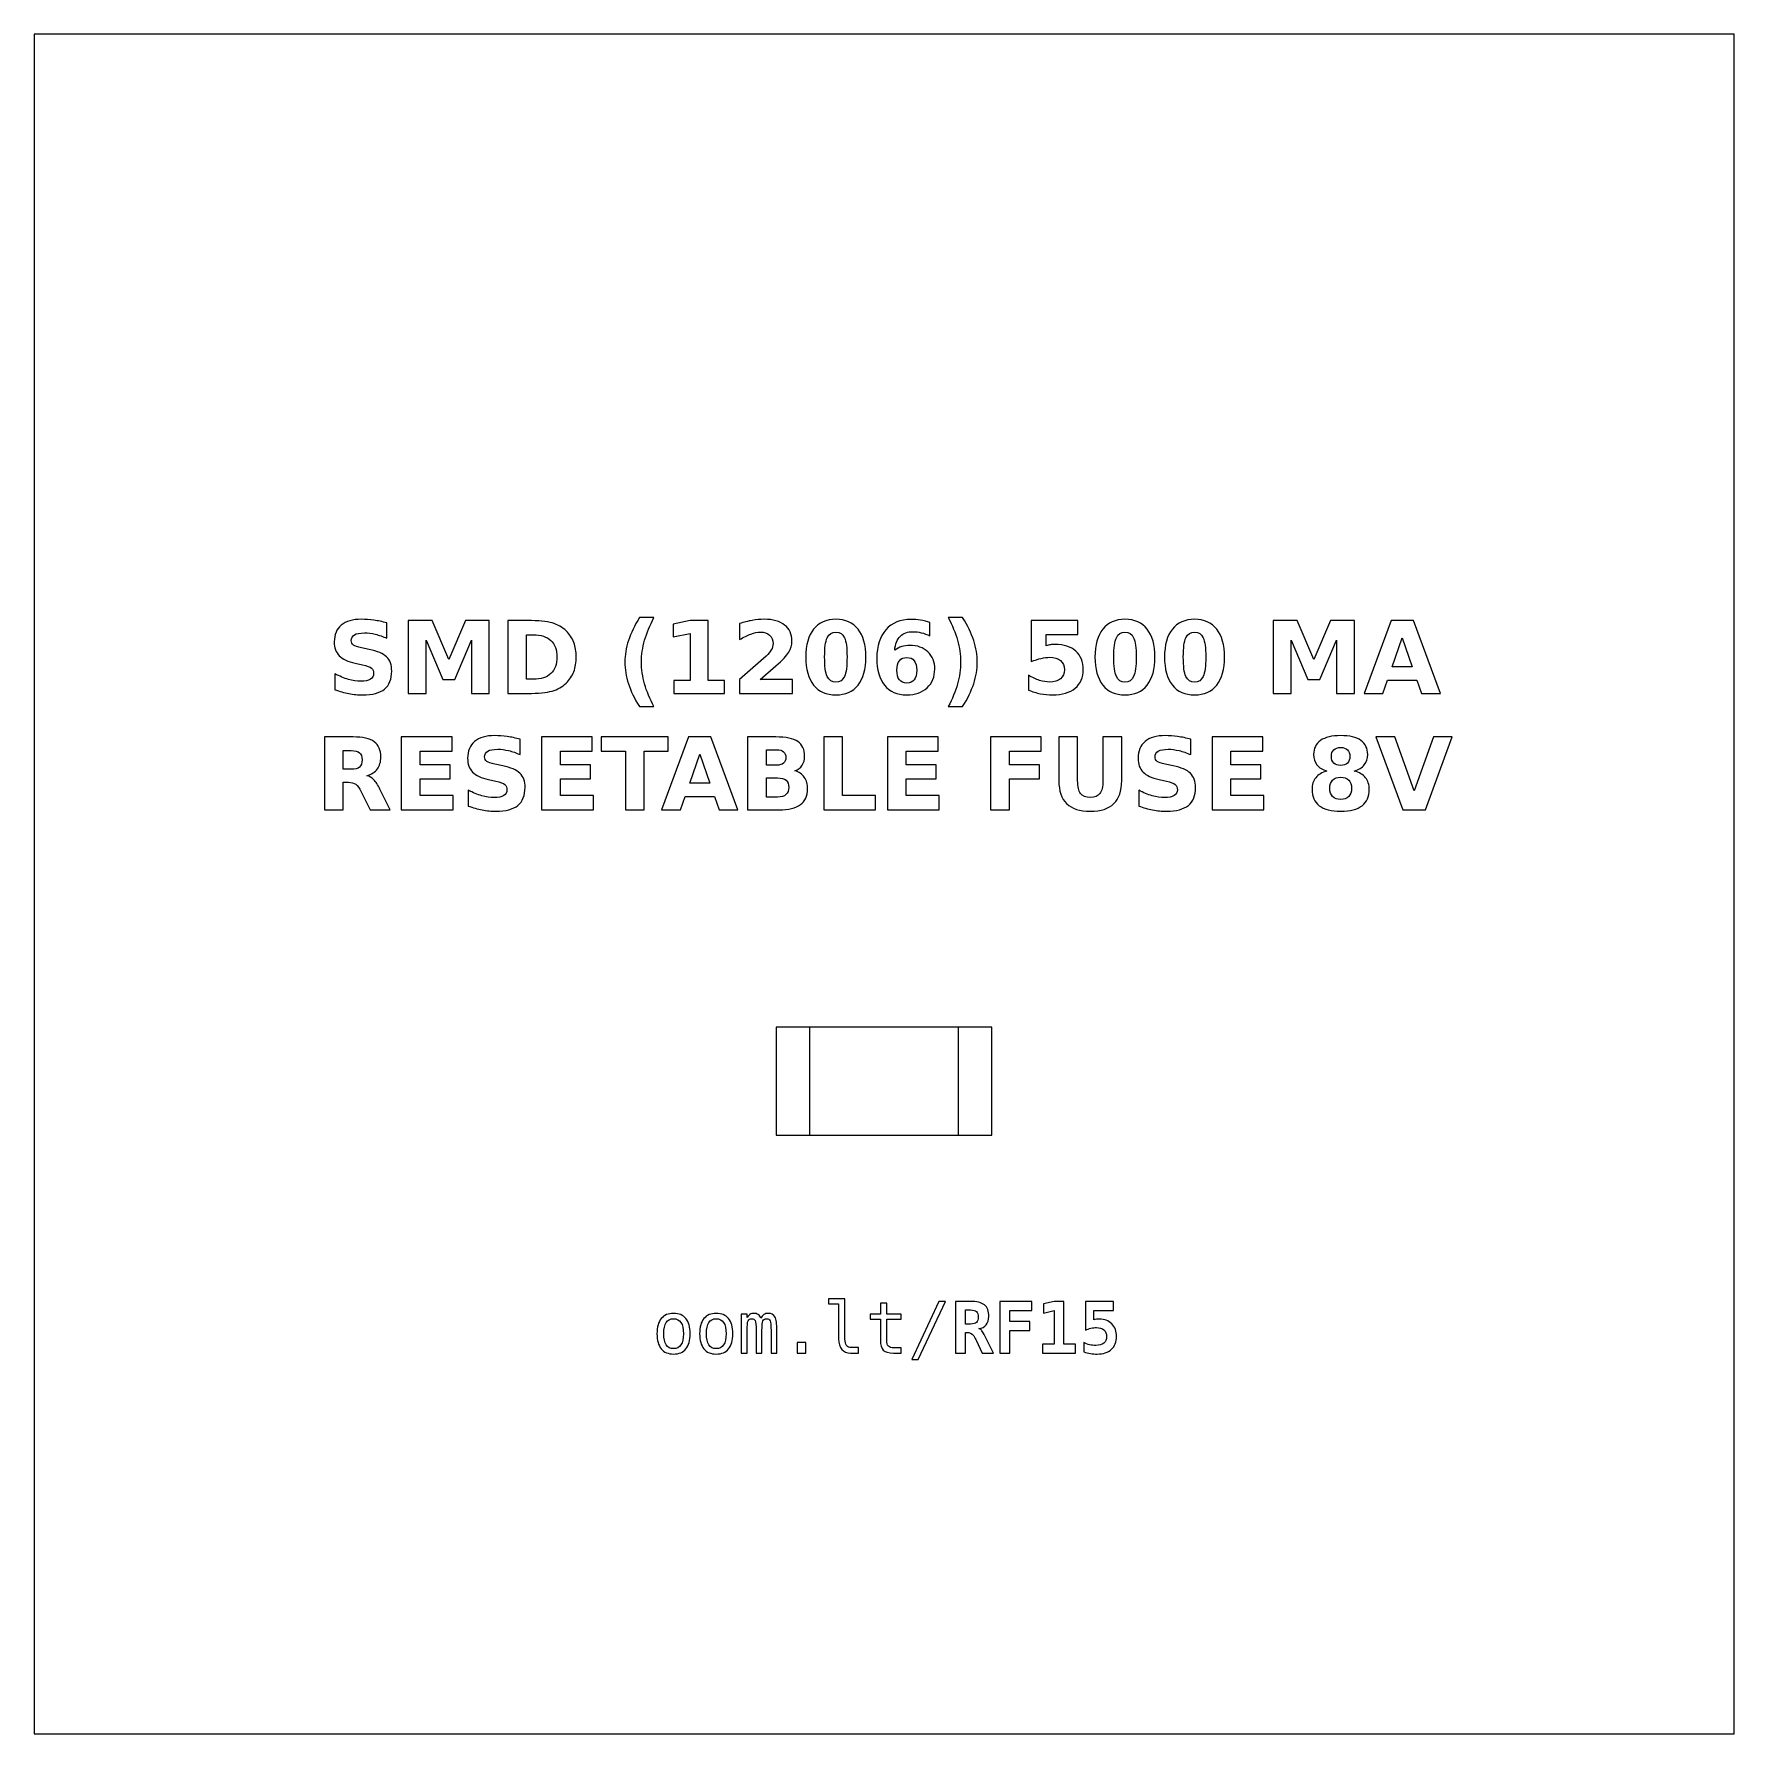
# Model space of a CAD drawing. Header units: centimetres. Extents: x -11.7 to -9.3, y -16.05 to -13.65.
import ezdxf

# ---------------------------------------------------------------- set-up
doc = ezdxf.new("R2010")
doc.units = ezdxf.units.CM
doc.header["$MEASUREMENT"] = 0
doc.layers.add('Layer 1', color=7, linetype='Continuous')

msp = doc.modelspace()

# ---------------------------------------------------------------- linework, layer by layer
at = {"layer": 'Layer 1', "color": 7}
msp.add_lwpolyline([(-11.7, -16.05), (-9.3, -16.05), (-9.3, -13.65), (-11.7, -13.65), (-11.7, -16.05)], close=True, dxfattribs=at)
at = {"layer": 'Layer 1', "color": 7, "lineweight": 9}
for points in [[(-10.6524, -15.20475), (-10.3476, -15.20475), (-10.3476, -15.05235), (-10.6524, -15.05235), (-10.6524, -15.20475)], [(-10.605, -15.20475), (-10.395, -15.20475), (-10.395, -15.05235), (-10.605, -15.05235), (-10.605, -15.20475)]]:
    msp.add_lwpolyline(points, close=True, dxfattribs=at)
at = {"layer": 'Layer 1', "color": 250}
for points, knots in [([(-11.20171, -14.48139), (-11.20171, -14.48139), (-11.20171, -14.50314), (-11.20171, -14.50314), (-11.20171, -14.50314), (-11.20736, -14.50062), (-11.21288, -14.49872), (-11.21824, -14.49743), (-11.21824, -14.49743), (-11.22363, -14.49613), (-11.22871, -14.4955), (-11.23348, -14.4955), (-11.23348, -14.4955), (-11.23981, -14.4955), (-11.24451, -14.49637), (-11.24755, -14.49811), (-11.24755, -14.49811), (-11.25058, -14.49987), (-11.25209, -14.50258), (-11.25209, -14.50625), (-11.25209, -14.50625), (-11.25209, -14.509), (-11.25108, -14.51116), (-11.24903, -14.51269), (-11.24903, -14.51269), (-11.24698, -14.51422), (-11.24327, -14.51556), (-11.23788, -14.51666), (-11.23788, -14.51666), (-11.23788, -14.51666), (-11.22659, -14.51892), (-11.22659, -14.51892), (-11.22659, -14.51892), (-11.21514, -14.52123), (-11.20703, -14.52471), (-11.20221, -14.52941), (-11.20221, -14.52941), (-11.19738, -14.53409), (-11.19496, -14.54075), (-11.19496, -14.54938), (-11.19496, -14.54938), (-11.19496, -14.56074), (-11.19832, -14.56918), (-11.20505, -14.57471), (-11.20505, -14.57471), (-11.21178, -14.58023), (-11.22205, -14.58301), (-11.23588, -14.58301), (-11.23588, -14.58301), (-11.24242, -14.58301), (-11.24896, -14.5824), (-11.25552, -14.58115), (-11.25552, -14.58115), (-11.26208, -14.5799), (-11.26867, -14.57807), (-11.27523, -14.57565), (-11.27523, -14.57565), (-11.27523, -14.57565), (-11.27523, -14.55326), (-11.27523, -14.55326), (-11.27523, -14.55326), (-11.26867, -14.55674), (-11.26232, -14.55937), (-11.25618, -14.56114), (-11.25618, -14.56114), (-11.25004, -14.5629), (-11.24414, -14.56379), (-11.23845, -14.56379), (-11.23845, -14.56379), (-11.23266, -14.56379), (-11.22822, -14.56283), (-11.22514, -14.5609), (-11.22514, -14.5609), (-11.22205, -14.55897), (-11.22053, -14.55622), (-11.22053, -14.55262), (-11.22053, -14.55262), (-11.22053, -14.54942), (-11.22156, -14.54693), (-11.22365, -14.54519), (-11.22365, -14.54519), (-11.22575, -14.54345), (-11.22991, -14.54188), (-11.23617, -14.54051), (-11.23617, -14.54051), (-11.23617, -14.54051), (-11.24644, -14.53823), (-11.24644, -14.53823), (-11.24644, -14.53823), (-11.25672, -14.53602), (-11.26425, -14.53252), (-11.269, -14.52769), (-11.269, -14.52769), (-11.27375, -14.52287), (-11.27612, -14.51636), (-11.27612, -14.5082), (-11.27612, -14.5082), (-11.27612, -14.49794), (-11.27281, -14.49006), (-11.2662, -14.48456), (-11.2662, -14.48456), (-11.25959, -14.47903), (-11.25009, -14.47628), (-11.23767, -14.47628), (-11.23767, -14.47628), (-11.23203, -14.47628), (-11.22622, -14.47671), (-11.22024, -14.47755), (-11.22024, -14.47755), (-11.21427, -14.4784), (-11.20809, -14.47967), (-11.20171, -14.48139)], [0, 0, 0, 0, 0.0357143, 0.0357143, 0.0357143, 0.0357143, 0.0714286, 0.0714286, 0.0714286, 0.0714286, 0.1071429, 0.1071429, 0.1071429, 0.1071429, 0.1428571, 0.1428571, 0.1428571, 0.1428571, 0.1785714, 0.1785714, 0.1785714, 0.1785714, 0.2142857, 0.2142857, 0.2142857, 0.2142857, 0.25, 0.25, 0.25, 0.25, 0.2857143, 0.2857143, 0.2857143, 0.2857143, 0.3214286, 0.3214286, 0.3214286, 0.3214286, 0.3571429, 0.3571429, 0.3571429, 0.3571429, 0.3928571, 0.3928571, 0.3928571, 0.3928571, 0.4285714, 0.4285714, 0.4285714, 0.4285714, 0.4642857, 0.4642857, 0.4642857, 0.4642857, 0.5, 0.5, 0.5, 0.5, 0.5357143, 0.5357143, 0.5357143, 0.5357143, 0.5714286, 0.5714286, 0.5714286, 0.5714286, 0.6071429, 0.6071429, 0.6071429, 0.6071429, 0.6428571, 0.6428571, 0.6428571, 0.6428571, 0.6785714, 0.6785714, 0.6785714, 0.6785714, 0.7142857, 0.7142857, 0.7142857, 0.7142857, 0.75, 0.75, 0.75, 0.75, 0.7857143, 0.7857143, 0.7857143, 0.7857143, 0.8214286, 0.8214286, 0.8214286, 0.8214286, 0.8571429, 0.8571429, 0.8571429, 0.8571429, 0.8928571, 0.8928571, 0.8928571, 0.8928571, 0.9285714, 0.9285714, 0.9285714, 0.9285714, 0.9642857, 0.9642857, 0.9642857, 0.9642857, 1, 1, 1, 1]), ([(-11.17168, -14.47814), (-11.17168, -14.47814), (-11.13793, -14.47814), (-11.13793, -14.47814), (-11.13793, -14.47814), (-11.13793, -14.47814), (-11.11448, -14.5332), (-11.11448, -14.5332), (-11.11448, -14.5332), (-11.11448, -14.5332), (-11.09092, -14.47814), (-11.09092, -14.47814), (-11.09092, -14.47814), (-11.09092, -14.47814), (-11.05724, -14.47814), (-11.05724, -14.47814), (-11.05724, -14.47814), (-11.05724, -14.47814), (-11.05724, -14.58101), (-11.05724, -14.58101), (-11.05724, -14.58101), (-11.05724, -14.58101), (-11.08231, -14.58101), (-11.08231, -14.58101), (-11.08231, -14.58101), (-11.08231, -14.58101), (-11.08231, -14.50577), (-11.08231, -14.50577), (-11.08231, -14.50577), (-11.08231, -14.50577), (-11.10602, -14.56123), (-11.10602, -14.56123), (-11.10602, -14.56123), (-11.10602, -14.56123), (-11.12283, -14.56123), (-11.12283, -14.56123), (-11.12283, -14.56123), (-11.12283, -14.56123), (-11.14654, -14.50577), (-11.14654, -14.50577), (-11.14654, -14.50577), (-11.14654, -14.50577), (-11.14654, -14.58101), (-11.14654, -14.58101), (-11.14654, -14.58101), (-11.14654, -14.58101), (-11.17168, -14.58101), (-11.17168, -14.58101), (-11.17168, -14.58101), (-11.17168, -14.58101), (-11.17168, -14.47814), (-11.17168, -14.47814)], [0, 0, 0, 0, 0.0769231, 0.0769231, 0.0769231, 0.0769231, 0.1538462, 0.1538462, 0.1538462, 0.1538462, 0.2307692, 0.2307692, 0.2307692, 0.2307692, 0.3076923, 0.3076923, 0.3076923, 0.3076923, 0.3846154, 0.3846154, 0.3846154, 0.3846154, 0.4615385, 0.4615385, 0.4615385, 0.4615385, 0.5384615, 0.5384615, 0.5384615, 0.5384615, 0.6153846, 0.6153846, 0.6153846, 0.6153846, 0.6923077, 0.6923077, 0.6923077, 0.6923077, 0.7692308, 0.7692308, 0.7692308, 0.7692308, 0.8461538, 0.8461538, 0.8461538, 0.8461538, 0.9230769, 0.9230769, 0.9230769, 0.9230769, 1, 1, 1, 1]), ([(-11.03125, -14.47814), (-11.03125, -14.47814), (-11.00326, -14.47814), (-11.00326, -14.47814), (-11.00326, -14.47814), (-10.98765, -14.47814), (-10.97603, -14.47925), (-10.96839, -14.48148), (-10.96839, -14.48148), (-10.96074, -14.48371), (-10.95418, -14.48748), (-10.9487, -14.49282), (-10.9487, -14.49282), (-10.94388, -14.49745), (-10.94031, -14.50281), (-10.93795, -14.50888), (-10.93795, -14.50888), (-10.93563, -14.51492), (-10.93445, -14.52179), (-10.93445, -14.52948), (-10.93445, -14.52948), (-10.93445, -14.53724), (-10.93563, -14.54416), (-10.93795, -14.55025), (-10.93795, -14.55025), (-10.94031, -14.55634), (-10.94388, -14.5617), (-10.9487, -14.56633), (-10.9487, -14.56633), (-10.95423, -14.57167), (-10.96084, -14.57544), (-10.96855, -14.57767), (-10.96855, -14.57767), (-10.97627, -14.5799), (-10.98784, -14.58101), (-11.00326, -14.58101), (-11.00326, -14.58101), (-11.00326, -14.58101), (-11.03125, -14.58101), (-11.03125, -14.58101), (-11.03125, -14.58101), (-11.03125, -14.58101), (-11.03125, -14.47814), (-11.03125, -14.47814)], [0, 0, 0, 0, 0.0909091, 0.0909091, 0.0909091, 0.0909091, 0.1818182, 0.1818182, 0.1818182, 0.1818182, 0.2727273, 0.2727273, 0.2727273, 0.2727273, 0.3636364, 0.3636364, 0.3636364, 0.3636364, 0.4545455, 0.4545455, 0.4545455, 0.4545455, 0.5454545, 0.5454545, 0.5454545, 0.5454545, 0.6363636, 0.6363636, 0.6363636, 0.6363636, 0.7272727, 0.7272727, 0.7272727, 0.7272727, 0.8181818, 0.8181818, 0.8181818, 0.8181818, 0.9090909, 0.9090909, 0.9090909, 0.9090909, 1, 1, 1, 1]), ([(-10.82476, -14.59961), (-10.82476, -14.59961), (-10.84522, -14.59961), (-10.84522, -14.59961), (-10.84522, -14.59961), (-10.85225, -14.58828), (-10.85745, -14.57748), (-10.86079, -14.56725), (-10.86079, -14.56725), (-10.86415, -14.55704), (-10.86582, -14.54691), (-10.86582, -14.53684), (-10.86582, -14.53684), (-10.86582, -14.52678), (-10.86413, -14.51659), (-10.86077, -14.50629), (-10.86077, -14.50629), (-10.85738, -14.49597), (-10.85221, -14.4852), (-10.84522, -14.47393), (-10.84522, -14.47393), (-10.84522, -14.47393), (-10.82476, -14.47393), (-10.82476, -14.47393), (-10.82476, -14.47393), (-10.83064, -14.48482), (-10.83504, -14.49547), (-10.83798, -14.50587), (-10.83798, -14.50587), (-10.84092, -14.51626), (-10.8424, -14.52654), (-10.8424, -14.5367), (-10.8424, -14.5367), (-10.8424, -14.54686), (-10.84094, -14.55714), (-10.83803, -14.56758), (-10.83803, -14.56758), (-10.83511, -14.578), (-10.83069, -14.58868), (-10.82476, -14.59961)], [0, 0, 0, 0, 0.1, 0.1, 0.1, 0.1, 0.2, 0.2, 0.2, 0.2, 0.3, 0.3, 0.3, 0.3, 0.4, 0.4, 0.4, 0.4, 0.5, 0.5, 0.5, 0.5, 0.6, 0.6, 0.6, 0.6, 0.7, 0.7, 0.7, 0.7, 0.8, 0.8, 0.8, 0.8, 0.9, 0.9, 0.9, 0.9, 1, 1, 1, 1]), ([(-10.79694, -14.56269), (-10.79694, -14.56269), (-10.77351, -14.56269), (-10.77351, -14.56269), (-10.77351, -14.56269), (-10.77351, -14.56269), (-10.77351, -14.4962), (-10.77351, -14.4962), (-10.77351, -14.4962), (-10.77351, -14.4962), (-10.79755, -14.50117), (-10.79755, -14.50117), (-10.79755, -14.50117), (-10.79755, -14.50117), (-10.79755, -14.4831), (-10.79755, -14.4831), (-10.79755, -14.4831), (-10.79755, -14.4831), (-10.77365, -14.47814), (-10.77365, -14.47814), (-10.77365, -14.47814), (-10.77365, -14.47814), (-10.74844, -14.47814), (-10.74844, -14.47814), (-10.74844, -14.47814), (-10.74844, -14.47814), (-10.74844, -14.56269), (-10.74844, -14.56269), (-10.74844, -14.56269), (-10.74844, -14.56269), (-10.72502, -14.56269), (-10.72502, -14.56269), (-10.72502, -14.56269), (-10.72502, -14.56269), (-10.72502, -14.58101), (-10.72502, -14.58101), (-10.72502, -14.58101), (-10.72502, -14.58101), (-10.79694, -14.58101), (-10.79694, -14.58101), (-10.79694, -14.58101), (-10.79694, -14.58101), (-10.79694, -14.56269), (-10.79694, -14.56269)], [0, 0, 0, 0, 0.0909091, 0.0909091, 0.0909091, 0.0909091, 0.1818182, 0.1818182, 0.1818182, 0.1818182, 0.2727273, 0.2727273, 0.2727273, 0.2727273, 0.3636364, 0.3636364, 0.3636364, 0.3636364, 0.4545455, 0.4545455, 0.4545455, 0.4545455, 0.5454545, 0.5454545, 0.5454545, 0.5454545, 0.6363636, 0.6363636, 0.6363636, 0.6363636, 0.7272727, 0.7272727, 0.7272727, 0.7272727, 0.8181818, 0.8181818, 0.8181818, 0.8181818, 0.9090909, 0.9090909, 0.9090909, 0.9090909, 1, 1, 1, 1]), ([(-10.67462, -14.56151), (-10.67462, -14.56151), (-10.62934, -14.56151), (-10.62934, -14.56151), (-10.62934, -14.56151), (-10.62934, -14.56151), (-10.62934, -14.58101), (-10.62934, -14.58101), (-10.62934, -14.58101), (-10.62934, -14.58101), (-10.70411, -14.58101), (-10.70411, -14.58101), (-10.70411, -14.58101), (-10.70411, -14.58101), (-10.70411, -14.56151), (-10.70411, -14.56151), (-10.70411, -14.56151), (-10.70411, -14.56151), (-10.66655, -14.52838), (-10.66655, -14.52838), (-10.66655, -14.52838), (-10.66319, -14.52534), (-10.66072, -14.52238), (-10.65912, -14.51949), (-10.65912, -14.51949), (-10.6575, -14.51659), (-10.6567, -14.51358), (-10.6567, -14.51045), (-10.6567, -14.51045), (-10.6567, -14.50563), (-10.65832, -14.50175), (-10.66156, -14.49881), (-10.66156, -14.49881), (-10.66479, -14.49587), (-10.66909, -14.49442), (-10.67448, -14.49442), (-10.67448, -14.49442), (-10.67861, -14.49442), (-10.68313, -14.49531), (-10.68805, -14.49707), (-10.68805, -14.49707), (-10.69296, -14.49884), (-10.69823, -14.50147), (-10.70383, -14.50495), (-10.70383, -14.50495), (-10.70383, -14.50495), (-10.70383, -14.48235), (-10.70383, -14.48235), (-10.70383, -14.48235), (-10.69785, -14.48038), (-10.69195, -14.47887), (-10.68612, -14.47784), (-10.68612, -14.47784), (-10.68028, -14.4768), (-10.67457, -14.47628), (-10.66895, -14.47628), (-10.66895, -14.47628), (-10.65665, -14.47628), (-10.64708, -14.47899), (-10.64026, -14.48442), (-10.64026, -14.48442), (-10.63344, -14.48983), (-10.63003, -14.49738), (-10.63003, -14.50709), (-10.63003, -14.50709), (-10.63003, -14.51269), (-10.63148, -14.51791), (-10.63438, -14.52276), (-10.63438, -14.52276), (-10.63727, -14.5276), (-10.64336, -14.53409), (-10.65263, -14.54223), (-10.65263, -14.54223), (-10.65263, -14.54223), (-10.67462, -14.56151), (-10.67462, -14.56151)], [0, 0, 0, 0, 0.0526316, 0.0526316, 0.0526316, 0.0526316, 0.1052632, 0.1052632, 0.1052632, 0.1052632, 0.1578947, 0.1578947, 0.1578947, 0.1578947, 0.2105263, 0.2105263, 0.2105263, 0.2105263, 0.2631579, 0.2631579, 0.2631579, 0.2631579, 0.3157895, 0.3157895, 0.3157895, 0.3157895, 0.3684211, 0.3684211, 0.3684211, 0.3684211, 0.4210526, 0.4210526, 0.4210526, 0.4210526, 0.4736842, 0.4736842, 0.4736842, 0.4736842, 0.5263158, 0.5263158, 0.5263158, 0.5263158, 0.5789474, 0.5789474, 0.5789474, 0.5789474, 0.6315789, 0.6315789, 0.6315789, 0.6315789, 0.6842105, 0.6842105, 0.6842105, 0.6842105, 0.7368421, 0.7368421, 0.7368421, 0.7368421, 0.7894737, 0.7894737, 0.7894737, 0.7894737, 0.8421053, 0.8421053, 0.8421053, 0.8421053, 0.8947368, 0.8947368, 0.8947368, 0.8947368, 0.9473684, 0.9473684, 0.9473684, 0.9473684, 1, 1, 1, 1]), ([(-10.52565, -14.52967), (-10.52565, -14.54672), (-10.52932, -14.55987), (-10.53668, -14.56913), (-10.53668, -14.56913), (-10.54402, -14.57838), (-10.55446, -14.58301), (-10.56796, -14.58301), (-10.56796, -14.58301), (-10.58151, -14.58301), (-10.59197, -14.57838), (-10.59931, -14.56913), (-10.59931, -14.56913), (-10.60667, -14.55987), (-10.61034, -14.54672), (-10.61034, -14.52967), (-10.61034, -14.52967), (-10.61034, -14.5126), (-10.60667, -14.49942), (-10.59931, -14.49016), (-10.59931, -14.49016), (-10.59197, -14.48092), (-10.58151, -14.47628), (-10.56796, -14.47628), (-10.56796, -14.47628), (-10.55446, -14.47628), (-10.54402, -14.48092), (-10.53668, -14.49016), (-10.53668, -14.49016), (-10.52932, -14.49942), (-10.52565, -14.5126), (-10.52565, -14.52967)], [0, 0, 0, 0, 0.125, 0.125, 0.125, 0.125, 0.25, 0.25, 0.25, 0.25, 0.375, 0.375, 0.375, 0.375, 0.5, 0.5, 0.5, 0.5, 0.625, 0.625, 0.625, 0.625, 0.75, 0.75, 0.75, 0.75, 0.875, 0.875, 0.875, 0.875, 1, 1, 1, 1]), ([(-10.55218, -14.52948), (-10.55218, -14.51662), (-10.55338, -14.50756), (-10.5558, -14.50229), (-10.5558, -14.50229), (-10.5582, -14.49705), (-10.56227, -14.49442), (-10.56796, -14.49442), (-10.56796, -14.49442), (-10.57365, -14.49442), (-10.57772, -14.49705), (-10.58017, -14.50229), (-10.58017, -14.50229), (-10.58259, -14.50756), (-10.58381, -14.51662), (-10.58381, -14.52948), (-10.58381, -14.52948), (-10.58381, -14.54246), (-10.58259, -14.55164), (-10.58017, -14.55695), (-10.58017, -14.55695), (-10.57772, -14.56229), (-10.57365, -14.56495), (-10.56796, -14.56495), (-10.56796, -14.56495), (-10.56232, -14.56495), (-10.55827, -14.56229), (-10.55582, -14.55695), (-10.55582, -14.55695), (-10.5534, -14.55164), (-10.55218, -14.54246), (-10.55218, -14.52948)], [0, 0, 0, 0, 0.125, 0.125, 0.125, 0.125, 0.25, 0.25, 0.25, 0.25, 0.375, 0.375, 0.375, 0.375, 0.5, 0.5, 0.5, 0.5, 0.625, 0.625, 0.625, 0.625, 0.75, 0.75, 0.75, 0.75, 0.875, 0.875, 0.875, 0.875, 1, 1, 1, 1]), ([(-10.43506, -14.48082), (-10.43506, -14.48082), (-10.43506, -14.49985), (-10.43506, -14.49985), (-10.43506, -14.49985), (-10.43943, -14.49778), (-10.44352, -14.49625), (-10.44738, -14.49526), (-10.44738, -14.49526), (-10.45124, -14.49427), (-10.45502, -14.49378), (-10.45869, -14.49378), (-10.45869, -14.49378), (-10.4666, -14.49378), (-10.47273, -14.49597), (-10.47715, -14.50037), (-10.47715, -14.50037), (-10.48155, -14.50474), (-10.48414, -14.51125), (-10.48487, -14.51989), (-10.48487, -14.51989), (-10.48184, -14.51765), (-10.47854, -14.51596), (-10.47501, -14.51483), (-10.47501, -14.51483), (-10.47149, -14.5137), (-10.46763, -14.51314), (-10.46344, -14.51314), (-10.46344, -14.51314), (-10.45293, -14.51314), (-10.44444, -14.51622), (-10.438, -14.52238), (-10.438, -14.52238), (-10.43153, -14.52852), (-10.42831, -14.53658), (-10.42831, -14.54656), (-10.42831, -14.54656), (-10.42831, -14.55759), (-10.43191, -14.56641), (-10.43913, -14.57306), (-10.43913, -14.57306), (-10.44632, -14.57969), (-10.45601, -14.58301), (-10.46812, -14.58301), (-10.46812, -14.58301), (-10.48148, -14.58301), (-10.49183, -14.57849), (-10.49917, -14.56946), (-10.49917, -14.56946), (-10.50648, -14.56045), (-10.51015, -14.54764), (-10.51015, -14.53106), (-10.51015, -14.53106), (-10.51015, -14.51408), (-10.50587, -14.50072), (-10.49731, -14.49101), (-10.49731, -14.49101), (-10.48873, -14.48129), (-10.47699, -14.47642), (-10.46206, -14.47642), (-10.46206, -14.47642), (-10.45733, -14.47642), (-10.45274, -14.4768), (-10.44827, -14.47753), (-10.44827, -14.47753), (-10.44383, -14.47826), (-10.43943, -14.47936), (-10.43506, -14.48082)], [0, 0, 0, 0, 0.0588235, 0.0588235, 0.0588235, 0.0588235, 0.1176471, 0.1176471, 0.1176471, 0.1176471, 0.1764706, 0.1764706, 0.1764706, 0.1764706, 0.2352941, 0.2352941, 0.2352941, 0.2352941, 0.2941176, 0.2941176, 0.2941176, 0.2941176, 0.3529412, 0.3529412, 0.3529412, 0.3529412, 0.4117647, 0.4117647, 0.4117647, 0.4117647, 0.4705882, 0.4705882, 0.4705882, 0.4705882, 0.5294118, 0.5294118, 0.5294118, 0.5294118, 0.5882353, 0.5882353, 0.5882353, 0.5882353, 0.6470588, 0.6470588, 0.6470588, 0.6470588, 0.7058824, 0.7058824, 0.7058824, 0.7058824, 0.7647059, 0.7647059, 0.7647059, 0.7647059, 0.8235294, 0.8235294, 0.8235294, 0.8235294, 0.8823529, 0.8823529, 0.8823529, 0.8823529, 0.9411765, 0.9411765, 0.9411765, 0.9411765, 1, 1, 1, 1]), ([(-10.40942, -14.59961), (-10.40354, -14.58868), (-10.39912, -14.578), (-10.39618, -14.56758), (-10.39618, -14.56758), (-10.39324, -14.55714), (-10.39178, -14.54686), (-10.39178, -14.5367), (-10.39178, -14.5367), (-10.39178, -14.52654), (-10.39324, -14.51626), (-10.39618, -14.50587), (-10.39618, -14.50587), (-10.39912, -14.49547), (-10.40354, -14.48482), (-10.40942, -14.47393), (-10.40942, -14.47393), (-10.40942, -14.47393), (-10.38896, -14.47393), (-10.38896, -14.47393), (-10.38896, -14.47393), (-10.38198, -14.4852), (-10.3768, -14.49597), (-10.37341, -14.50629), (-10.37341, -14.50629), (-10.37005, -14.51659), (-10.36836, -14.52678), (-10.36836, -14.53684), (-10.36836, -14.53684), (-10.36836, -14.54691), (-10.37003, -14.55704), (-10.37339, -14.56725), (-10.37339, -14.56725), (-10.37673, -14.57748), (-10.38193, -14.58828), (-10.38896, -14.59961), (-10.38896, -14.59961), (-10.38896, -14.59961), (-10.40942, -14.59961), (-10.40942, -14.59961)], [0, 0, 0, 0, 0.1, 0.1, 0.1, 0.1, 0.2, 0.2, 0.2, 0.2, 0.3, 0.3, 0.3, 0.3, 0.4, 0.4, 0.4, 0.4, 0.5, 0.5, 0.5, 0.5, 0.6, 0.6, 0.6, 0.6, 0.7, 0.7, 0.7, 0.7, 0.8, 0.8, 0.8, 0.8, 0.9, 0.9, 0.9, 0.9, 1, 1, 1, 1]), ([(-10.29213, -14.47814), (-10.29213, -14.47814), (-10.22619, -14.47814), (-10.22619, -14.47814), (-10.22619, -14.47814), (-10.22619, -14.47814), (-10.22619, -14.49764), (-10.22619, -14.49764), (-10.22619, -14.49764), (-10.22619, -14.49764), (-10.27099, -14.49764), (-10.27099, -14.49764), (-10.27099, -14.49764), (-10.27099, -14.49764), (-10.27099, -14.51356), (-10.27099, -14.51356), (-10.27099, -14.51356), (-10.26897, -14.51302), (-10.26694, -14.5126), (-10.2649, -14.51229), (-10.2649, -14.51229), (-10.26285, -14.51198), (-10.26071, -14.51184), (-10.25852, -14.51184), (-10.25852, -14.51184), (-10.24597, -14.51184), (-10.23621, -14.51497), (-10.22922, -14.52125), (-10.22922, -14.52125), (-10.22224, -14.52751), (-10.21876, -14.53625), (-10.21876, -14.54745), (-10.21876, -14.54745), (-10.21876, -14.55857), (-10.22257, -14.56728), (-10.23016, -14.57358), (-10.23016, -14.57358), (-10.23776, -14.57986), (-10.24832, -14.58301), (-10.26182, -14.58301), (-10.26182, -14.58301), (-10.26765, -14.58301), (-10.27344, -14.58244), (-10.27915, -14.58132), (-10.27915, -14.58132), (-10.28487, -14.58019), (-10.29056, -14.57849), (-10.2962, -14.57619), (-10.2962, -14.57619), (-10.2962, -14.57619), (-10.2962, -14.5553), (-10.2962, -14.5553), (-10.2962, -14.5553), (-10.2906, -14.55853), (-10.28529, -14.56093), (-10.28026, -14.56252), (-10.28026, -14.56252), (-10.27522, -14.56415), (-10.27047, -14.56495), (-10.26603, -14.56495), (-10.26603, -14.56495), (-10.25958, -14.56495), (-10.25453, -14.56337), (-10.25083, -14.56022), (-10.25083, -14.56022), (-10.24714, -14.55709), (-10.24528, -14.55284), (-10.24528, -14.54745), (-10.24528, -14.54745), (-10.24528, -14.54204), (-10.24714, -14.53778), (-10.25083, -14.53466), (-10.25083, -14.53466), (-10.25453, -14.53153), (-10.25958, -14.52998), (-10.26603, -14.52998), (-10.26603, -14.52998), (-10.26984, -14.52998), (-10.27391, -14.53047), (-10.27821, -14.53146), (-10.27821, -14.53146), (-10.28254, -14.53244), (-10.28717, -14.53397), (-10.29213, -14.53604), (-10.29213, -14.53604), (-10.29213, -14.53604), (-10.29213, -14.47814), (-10.29213, -14.47814)], [0, 0, 0, 0, 0.0454545, 0.0454545, 0.0454545, 0.0454545, 0.0909091, 0.0909091, 0.0909091, 0.0909091, 0.1363636, 0.1363636, 0.1363636, 0.1363636, 0.1818182, 0.1818182, 0.1818182, 0.1818182, 0.2272727, 0.2272727, 0.2272727, 0.2272727, 0.2727273, 0.2727273, 0.2727273, 0.2727273, 0.3181818, 0.3181818, 0.3181818, 0.3181818, 0.3636364, 0.3636364, 0.3636364, 0.3636364, 0.4090909, 0.4090909, 0.4090909, 0.4090909, 0.4545455, 0.4545455, 0.4545455, 0.4545455, 0.5, 0.5, 0.5, 0.5, 0.5454545, 0.5454545, 0.5454545, 0.5454545, 0.5909091, 0.5909091, 0.5909091, 0.5909091, 0.6363636, 0.6363636, 0.6363636, 0.6363636, 0.6818182, 0.6818182, 0.6818182, 0.6818182, 0.7272727, 0.7272727, 0.7272727, 0.7272727, 0.7727273, 0.7727273, 0.7727273, 0.7727273, 0.8181818, 0.8181818, 0.8181818, 0.8181818, 0.8636364, 0.8636364, 0.8636364, 0.8636364, 0.9090909, 0.9090909, 0.9090909, 0.9090909, 0.9545455, 0.9545455, 0.9545455, 0.9545455, 1, 1, 1, 1]), ([(-10.11746, -14.52967), (-10.11746, -14.54672), (-10.12113, -14.55987), (-10.12849, -14.56913), (-10.12849, -14.56913), (-10.13583, -14.57838), (-10.14627, -14.58301), (-10.15977, -14.58301), (-10.15977, -14.58301), (-10.17332, -14.58301), (-10.18378, -14.57838), (-10.19112, -14.56913), (-10.19112, -14.56913), (-10.19848, -14.55987), (-10.20215, -14.54672), (-10.20215, -14.52967), (-10.20215, -14.52967), (-10.20215, -14.5126), (-10.19848, -14.49942), (-10.19112, -14.49016), (-10.19112, -14.49016), (-10.18378, -14.48092), (-10.17332, -14.47628), (-10.15977, -14.47628), (-10.15977, -14.47628), (-10.14627, -14.47628), (-10.13583, -14.48092), (-10.12849, -14.49016), (-10.12849, -14.49016), (-10.12113, -14.49942), (-10.11746, -14.5126), (-10.11746, -14.52967)], [0, 0, 0, 0, 0.125, 0.125, 0.125, 0.125, 0.25, 0.25, 0.25, 0.25, 0.375, 0.375, 0.375, 0.375, 0.5, 0.5, 0.5, 0.5, 0.625, 0.625, 0.625, 0.625, 0.75, 0.75, 0.75, 0.75, 0.875, 0.875, 0.875, 0.875, 1, 1, 1, 1]), ([(-10.14399, -14.52948), (-10.14399, -14.51662), (-10.14519, -14.50756), (-10.14761, -14.50229), (-10.14761, -14.50229), (-10.15001, -14.49705), (-10.15408, -14.49442), (-10.15977, -14.49442), (-10.15977, -14.49442), (-10.16546, -14.49442), (-10.16953, -14.49705), (-10.17198, -14.50229), (-10.17198, -14.50229), (-10.1744, -14.50756), (-10.17562, -14.51662), (-10.17562, -14.52948), (-10.17562, -14.52948), (-10.17562, -14.54246), (-10.1744, -14.55164), (-10.17198, -14.55695), (-10.17198, -14.55695), (-10.16953, -14.56229), (-10.16546, -14.56495), (-10.15977, -14.56495), (-10.15977, -14.56495), (-10.15413, -14.56495), (-10.15008, -14.56229), (-10.14763, -14.55695), (-10.14763, -14.55695), (-10.14521, -14.55164), (-10.14399, -14.54246), (-10.14399, -14.52948)], [0, 0, 0, 0, 0.125, 0.125, 0.125, 0.125, 0.25, 0.25, 0.25, 0.25, 0.375, 0.375, 0.375, 0.375, 0.5, 0.5, 0.5, 0.5, 0.625, 0.625, 0.625, 0.625, 0.75, 0.75, 0.75, 0.75, 0.875, 0.875, 0.875, 0.875, 1, 1, 1, 1]), ([(-10.01927, -14.52967), (-10.01927, -14.54672), (-10.02294, -14.55987), (-10.0303, -14.56913), (-10.0303, -14.56913), (-10.03764, -14.57838), (-10.04808, -14.58301), (-10.06158, -14.58301), (-10.06158, -14.58301), (-10.07513, -14.58301), (-10.08559, -14.57838), (-10.09293, -14.56913), (-10.09293, -14.56913), (-10.10029, -14.55987), (-10.10396, -14.54672), (-10.10396, -14.52967), (-10.10396, -14.52967), (-10.10396, -14.5126), (-10.10029, -14.49942), (-10.09293, -14.49016), (-10.09293, -14.49016), (-10.08559, -14.48092), (-10.07513, -14.47628), (-10.06158, -14.47628), (-10.06158, -14.47628), (-10.04808, -14.47628), (-10.03764, -14.48092), (-10.0303, -14.49016), (-10.0303, -14.49016), (-10.02294, -14.49942), (-10.01927, -14.5126), (-10.01927, -14.52967)], [0, 0, 0, 0, 0.125, 0.125, 0.125, 0.125, 0.25, 0.25, 0.25, 0.25, 0.375, 0.375, 0.375, 0.375, 0.5, 0.5, 0.5, 0.5, 0.625, 0.625, 0.625, 0.625, 0.75, 0.75, 0.75, 0.75, 0.875, 0.875, 0.875, 0.875, 1, 1, 1, 1]), ([(-10.0458, -14.52948), (-10.0458, -14.51662), (-10.047, -14.50756), (-10.04942, -14.50229), (-10.04942, -14.50229), (-10.05182, -14.49705), (-10.05589, -14.49442), (-10.06158, -14.49442), (-10.06158, -14.49442), (-10.06727, -14.49442), (-10.07134, -14.49705), (-10.07379, -14.50229), (-10.07379, -14.50229), (-10.07621, -14.50756), (-10.07743, -14.51662), (-10.07743, -14.52948), (-10.07743, -14.52948), (-10.07743, -14.54246), (-10.07621, -14.55164), (-10.07379, -14.55695), (-10.07379, -14.55695), (-10.07134, -14.56229), (-10.06727, -14.56495), (-10.06158, -14.56495), (-10.06158, -14.56495), (-10.05594, -14.56495), (-10.05189, -14.56229), (-10.04944, -14.55695), (-10.04944, -14.55695), (-10.04702, -14.55164), (-10.0458, -14.54246), (-10.0458, -14.52948)], [0, 0, 0, 0, 0.125, 0.125, 0.125, 0.125, 0.25, 0.25, 0.25, 0.25, 0.375, 0.375, 0.375, 0.375, 0.5, 0.5, 0.5, 0.5, 0.625, 0.625, 0.625, 0.625, 0.75, 0.75, 0.75, 0.75, 0.875, 0.875, 0.875, 0.875, 1, 1, 1, 1]), ([(-9.95043, -14.47814), (-9.95043, -14.47814), (-9.91668, -14.47814), (-9.91668, -14.47814), (-9.91668, -14.47814), (-9.91668, -14.47814), (-9.89323, -14.5332), (-9.89323, -14.5332), (-9.89323, -14.5332), (-9.89323, -14.5332), (-9.86967, -14.47814), (-9.86967, -14.47814), (-9.86967, -14.47814), (-9.86967, -14.47814), (-9.83599, -14.47814), (-9.83599, -14.47814), (-9.83599, -14.47814), (-9.83599, -14.47814), (-9.83599, -14.58101), (-9.83599, -14.58101), (-9.83599, -14.58101), (-9.83599, -14.58101), (-9.86106, -14.58101), (-9.86106, -14.58101), (-9.86106, -14.58101), (-9.86106, -14.58101), (-9.86106, -14.50577), (-9.86106, -14.50577), (-9.86106, -14.50577), (-9.86106, -14.50577), (-9.88477, -14.56123), (-9.88477, -14.56123), (-9.88477, -14.56123), (-9.88477, -14.56123), (-9.90158, -14.56123), (-9.90158, -14.56123), (-9.90158, -14.56123), (-9.90158, -14.56123), (-9.92529, -14.50577), (-9.92529, -14.50577), (-9.92529, -14.50577), (-9.92529, -14.50577), (-9.92529, -14.58101), (-9.92529, -14.58101), (-9.92529, -14.58101), (-9.92529, -14.58101), (-9.95043, -14.58101), (-9.95043, -14.58101), (-9.95043, -14.58101), (-9.95043, -14.58101), (-9.95043, -14.47814), (-9.95043, -14.47814)], [0, 0, 0, 0, 0.0769231, 0.0769231, 0.0769231, 0.0769231, 0.1538462, 0.1538462, 0.1538462, 0.1538462, 0.2307692, 0.2307692, 0.2307692, 0.2307692, 0.3076923, 0.3076923, 0.3076923, 0.3076923, 0.3846154, 0.3846154, 0.3846154, 0.3846154, 0.4615385, 0.4615385, 0.4615385, 0.4615385, 0.5384615, 0.5384615, 0.5384615, 0.5384615, 0.6153846, 0.6153846, 0.6153846, 0.6153846, 0.6923077, 0.6923077, 0.6923077, 0.6923077, 0.7692308, 0.7692308, 0.7692308, 0.7692308, 0.8461538, 0.8461538, 0.8461538, 0.8461538, 0.9230769, 0.9230769, 0.9230769, 0.9230769, 1, 1, 1, 1]), ([(-9.74758, -14.56229), (-9.74758, -14.56229), (-9.78907, -14.56229), (-9.78907, -14.56229), (-9.78907, -14.56229), (-9.78907, -14.56229), (-9.79561, -14.58101), (-9.79561, -14.58101), (-9.79561, -14.58101), (-9.79561, -14.58101), (-9.82228, -14.58101), (-9.82228, -14.58101), (-9.82228, -14.58101), (-9.82228, -14.58101), (-9.78418, -14.47814), (-9.78418, -14.47814), (-9.78418, -14.47814), (-9.78418, -14.47814), (-9.75255, -14.47814), (-9.75255, -14.47814), (-9.75255, -14.47814), (-9.75255, -14.47814), (-9.71445, -14.58101), (-9.71445, -14.58101), (-9.71445, -14.58101), (-9.71445, -14.58101), (-9.74112, -14.58101), (-9.74112, -14.58101), (-9.74112, -14.58101), (-9.74112, -14.58101), (-9.74758, -14.56229), (-9.74758, -14.56229)], [0, 0, 0, 0, 0.125, 0.125, 0.125, 0.125, 0.25, 0.25, 0.25, 0.25, 0.375, 0.375, 0.375, 0.375, 0.5, 0.5, 0.5, 0.5, 0.625, 0.625, 0.625, 0.625, 0.75, 0.75, 0.75, 0.75, 0.875, 0.875, 0.875, 0.875, 1, 1, 1, 1]), ([(-11.00472, -14.4982), (-11.00472, -14.4982), (-11.00472, -14.56095), (-11.00472, -14.56095), (-11.00472, -14.56095), (-11.00472, -14.56095), (-10.99522, -14.56095), (-10.99522, -14.56095), (-10.99522, -14.56095), (-10.98438, -14.56095), (-10.9761, -14.55827), (-10.97039, -14.55288), (-10.97039, -14.55288), (-10.96467, -14.54752), (-10.9618, -14.53971), (-10.9618, -14.52948), (-10.9618, -14.52948), (-10.9618, -14.51927), (-10.96465, -14.51151), (-10.97034, -14.5062), (-10.97034, -14.5062), (-10.97603, -14.50086), (-10.98433, -14.4982), (-10.99522, -14.4982), (-10.99522, -14.4982), (-10.99522, -14.4982), (-11.00472, -14.4982), (-11.00472, -14.4982)], [0, 0, 0, 0, 0.1428571, 0.1428571, 0.1428571, 0.1428571, 0.2857143, 0.2857143, 0.2857143, 0.2857143, 0.4285714, 0.4285714, 0.4285714, 0.4285714, 0.5714286, 0.5714286, 0.5714286, 0.5714286, 0.7142857, 0.7142857, 0.7142857, 0.7142857, 0.8571429, 0.8571429, 0.8571429, 0.8571429, 1, 1, 1, 1]), ([(-9.78246, -14.54319), (-9.78246, -14.54319), (-9.75426, -14.54319), (-9.75426, -14.54319), (-9.75426, -14.54319), (-9.75426, -14.54319), (-9.76833, -14.50227), (-9.76833, -14.50227), (-9.76833, -14.50227), (-9.76833, -14.50227), (-9.78246, -14.54319), (-9.78246, -14.54319)], [0, 0, 0, 0, 0.3333333, 0.3333333, 0.3333333, 0.3333333, 0.6666667, 0.6666667, 0.6666667, 0.6666667, 1, 1, 1, 1]), ([(-10.46784, -14.53023), (-10.4725, -14.53023), (-10.47598, -14.53174), (-10.47828, -14.53475), (-10.47828, -14.53475), (-10.48061, -14.53776), (-10.48176, -14.54228), (-10.48176, -14.54827), (-10.48176, -14.54827), (-10.48176, -14.55429), (-10.48061, -14.55881), (-10.47828, -14.56182), (-10.47828, -14.56182), (-10.47598, -14.56483), (-10.4725, -14.56633), (-10.46784, -14.56633), (-10.46784, -14.56633), (-10.46316, -14.56633), (-10.45966, -14.56483), (-10.45735, -14.56182), (-10.45735, -14.56182), (-10.45502, -14.55881), (-10.45387, -14.55429), (-10.45387, -14.54827), (-10.45387, -14.54827), (-10.45387, -14.54228), (-10.45502, -14.53776), (-10.45735, -14.53475), (-10.45735, -14.53475), (-10.45966, -14.53174), (-10.46316, -14.53023), (-10.46784, -14.53023)], [0, 0, 0, 0, 0.125, 0.125, 0.125, 0.125, 0.25, 0.25, 0.25, 0.25, 0.375, 0.375, 0.375, 0.375, 0.5, 0.5, 0.5, 0.5, 0.625, 0.625, 0.625, 0.625, 0.75, 0.75, 0.75, 0.75, 0.875, 0.875, 0.875, 0.875, 1, 1, 1, 1]), ([(-11.26357, -14.70634), (-11.26357, -14.70634), (-11.26357, -14.74526), (-11.26357, -14.74526), (-11.26357, -14.74526), (-11.26357, -14.74526), (-11.2901, -14.74526), (-11.2901, -14.74526), (-11.2901, -14.74526), (-11.2901, -14.74526), (-11.2901, -14.64239), (-11.2901, -14.64239), (-11.2901, -14.64239), (-11.2901, -14.64239), (-11.24958, -14.64239), (-11.24958, -14.64239), (-11.24958, -14.64239), (-11.23603, -14.64239), (-11.22608, -14.64467), (-11.21978, -14.64921), (-11.21978, -14.64921), (-11.21346, -14.65375), (-11.2103, -14.66095), (-11.2103, -14.67078), (-11.2103, -14.67078), (-11.2103, -14.67757), (-11.21195, -14.68317), (-11.21522, -14.68752), (-11.21522, -14.68752), (-11.21851, -14.6919), (-11.22347, -14.69512), (-11.23008, -14.69717), (-11.23008, -14.69717), (-11.22646, -14.69801), (-11.22319, -14.69987), (-11.22032, -14.70279), (-11.22032, -14.70279), (-11.21745, -14.7057), (-11.21456, -14.71012), (-11.21162, -14.71605), (-11.21162, -14.71605), (-11.21162, -14.71605), (-11.1972, -14.74526), (-11.1972, -14.74526), (-11.1972, -14.74526), (-11.1972, -14.74526), (-11.22547, -14.74526), (-11.22547, -14.74526), (-11.22547, -14.74526), (-11.22547, -14.74526), (-11.23801, -14.7197), (-11.23801, -14.7197), (-11.23801, -14.7197), (-11.24052, -14.71457), (-11.24309, -14.71104), (-11.2457, -14.70916), (-11.2457, -14.70916), (-11.24829, -14.70728), (-11.25174, -14.70634), (-11.25607, -14.70634), (-11.25607, -14.70634), (-11.25607, -14.70634), (-11.26357, -14.70634), (-11.26357, -14.70634)], [0, 0, 0, 0, 0.0625, 0.0625, 0.0625, 0.0625, 0.125, 0.125, 0.125, 0.125, 0.1875, 0.1875, 0.1875, 0.1875, 0.25, 0.25, 0.25, 0.25, 0.3125, 0.3125, 0.3125, 0.3125, 0.375, 0.375, 0.375, 0.375, 0.4375, 0.4375, 0.4375, 0.4375, 0.5, 0.5, 0.5, 0.5, 0.5625, 0.5625, 0.5625, 0.5625, 0.625, 0.625, 0.625, 0.625, 0.6875, 0.6875, 0.6875, 0.6875, 0.75, 0.75, 0.75, 0.75, 0.8125, 0.8125, 0.8125, 0.8125, 0.875, 0.875, 0.875, 0.875, 0.9375, 0.9375, 0.9375, 0.9375, 1, 1, 1, 1]), ([(-11.2524, -14.68802), (-11.24685, -14.68802), (-11.24285, -14.68698), (-11.24045, -14.68491), (-11.24045, -14.68491), (-11.23803, -14.68284), (-11.23683, -14.67943), (-11.23683, -14.6747), (-11.23683, -14.6747), (-11.23683, -14.67002), (-11.23803, -14.66666), (-11.24045, -14.66464), (-11.24045, -14.66464), (-11.24285, -14.66262), (-11.24685, -14.66161), (-11.2524, -14.66161), (-11.2524, -14.66161), (-11.2524, -14.66161), (-11.26357, -14.66161), (-11.26357, -14.66161), (-11.26357, -14.66161), (-11.26357, -14.66161), (-11.26357, -14.68802), (-11.26357, -14.68802), (-11.26357, -14.68802), (-11.26357, -14.68802), (-11.2524, -14.68802), (-11.2524, -14.68802)], [0, 0, 0, 0, 0.1428571, 0.1428571, 0.1428571, 0.1428571, 0.2857143, 0.2857143, 0.2857143, 0.2857143, 0.4285714, 0.4285714, 0.4285714, 0.4285714, 0.5714286, 0.5714286, 0.5714286, 0.5714286, 0.7142857, 0.7142857, 0.7142857, 0.7142857, 0.8571429, 0.8571429, 0.8571429, 0.8571429, 1, 1, 1, 1]), ([(-11.18145, -14.64239), (-11.18145, -14.64239), (-11.10986, -14.64239), (-11.10986, -14.64239), (-11.10986, -14.64239), (-11.10986, -14.64239), (-11.10986, -14.66245), (-11.10986, -14.66245), (-11.10986, -14.66245), (-11.10986, -14.66245), (-11.15492, -14.66245), (-11.15492, -14.66245), (-11.15492, -14.66245), (-11.15492, -14.66245), (-11.15492, -14.6816), (-11.15492, -14.6816), (-11.15492, -14.6816), (-11.15492, -14.6816), (-11.11257, -14.6816), (-11.11257, -14.6816), (-11.11257, -14.6816), (-11.11257, -14.6816), (-11.11257, -14.70166), (-11.11257, -14.70166), (-11.11257, -14.70166), (-11.11257, -14.70166), (-11.15492, -14.70166), (-11.15492, -14.70166), (-11.15492, -14.70166), (-11.15492, -14.70166), (-11.15492, -14.7252), (-11.15492, -14.7252), (-11.15492, -14.7252), (-11.15492, -14.7252), (-11.10836, -14.7252), (-11.10836, -14.7252), (-11.10836, -14.7252), (-11.10836, -14.7252), (-11.10836, -14.74526), (-11.10836, -14.74526), (-11.10836, -14.74526), (-11.10836, -14.74526), (-11.18145, -14.74526), (-11.18145, -14.74526), (-11.18145, -14.74526), (-11.18145, -14.74526), (-11.18145, -14.64239), (-11.18145, -14.64239)], [0, 0, 0, 0, 0.0833333, 0.0833333, 0.0833333, 0.0833333, 0.1666667, 0.1666667, 0.1666667, 0.1666667, 0.25, 0.25, 0.25, 0.25, 0.3333333, 0.3333333, 0.3333333, 0.3333333, 0.4166667, 0.4166667, 0.4166667, 0.4166667, 0.5, 0.5, 0.5, 0.5, 0.5833333, 0.5833333, 0.5833333, 0.5833333, 0.6666667, 0.6666667, 0.6666667, 0.6666667, 0.75, 0.75, 0.75, 0.75, 0.8333333, 0.8333333, 0.8333333, 0.8333333, 0.9166667, 0.9166667, 0.9166667, 0.9166667, 1, 1, 1, 1]), ([(-11.01346, -14.64564), (-11.01346, -14.64564), (-11.01346, -14.66739), (-11.01346, -14.66739), (-11.01346, -14.66739), (-11.01911, -14.66487), (-11.02463, -14.66297), (-11.02999, -14.66168), (-11.02999, -14.66168), (-11.03538, -14.66038), (-11.04046, -14.65975), (-11.04523, -14.65975), (-11.04523, -14.65975), (-11.05156, -14.65975), (-11.05626, -14.66062), (-11.0593, -14.66236), (-11.0593, -14.66236), (-11.06233, -14.66412), (-11.06384, -14.66683), (-11.06384, -14.6705), (-11.06384, -14.6705), (-11.06384, -14.67325), (-11.06283, -14.67541), (-11.06078, -14.67694), (-11.06078, -14.67694), (-11.05873, -14.67847), (-11.05502, -14.67981), (-11.04963, -14.68091), (-11.04963, -14.68091), (-11.04963, -14.68091), (-11.03834, -14.68317), (-11.03834, -14.68317), (-11.03834, -14.68317), (-11.02689, -14.68548), (-11.01878, -14.68896), (-11.01396, -14.69366), (-11.01396, -14.69366), (-11.00913, -14.69834), (-11.00671, -14.705), (-11.00671, -14.71363), (-11.00671, -14.71363), (-11.00671, -14.72499), (-11.01007, -14.73343), (-11.0168, -14.73896), (-11.0168, -14.73896), (-11.02353, -14.74448), (-11.0338, -14.74726), (-11.04763, -14.74726), (-11.04763, -14.74726), (-11.05417, -14.74726), (-11.06071, -14.74665), (-11.06727, -14.7454), (-11.06727, -14.7454), (-11.07383, -14.74415), (-11.08042, -14.74232), (-11.08698, -14.7399), (-11.08698, -14.7399), (-11.08698, -14.7399), (-11.08698, -14.71751), (-11.08698, -14.71751), (-11.08698, -14.71751), (-11.08042, -14.72099), (-11.07407, -14.72362), (-11.06793, -14.72539), (-11.06793, -14.72539), (-11.06179, -14.72715), (-11.05589, -14.72804), (-11.0502, -14.72804), (-11.0502, -14.72804), (-11.04441, -14.72804), (-11.03997, -14.72708), (-11.03689, -14.72515), (-11.03689, -14.72515), (-11.0338, -14.72322), (-11.03228, -14.72047), (-11.03228, -14.71687), (-11.03228, -14.71687), (-11.03228, -14.71367), (-11.03331, -14.71118), (-11.0354, -14.70944), (-11.0354, -14.70944), (-11.0375, -14.7077), (-11.04166, -14.70613), (-11.04792, -14.70476), (-11.04792, -14.70476), (-11.04792, -14.70476), (-11.05819, -14.70248), (-11.05819, -14.70248), (-11.05819, -14.70248), (-11.06847, -14.70027), (-11.076, -14.69677), (-11.08075, -14.69194), (-11.08075, -14.69194), (-11.0855, -14.68712), (-11.08787, -14.68061), (-11.08787, -14.67245), (-11.08787, -14.67245), (-11.08787, -14.66219), (-11.08456, -14.65431), (-11.07795, -14.64881), (-11.07795, -14.64881), (-11.07134, -14.64328), (-11.06184, -14.64053), (-11.04942, -14.64053), (-11.04942, -14.64053), (-11.04378, -14.64053), (-11.03797, -14.64096), (-11.03199, -14.6418), (-11.03199, -14.6418), (-11.02602, -14.64265), (-11.01984, -14.64392), (-11.01346, -14.64564)], [0, 0, 0, 0, 0.0357143, 0.0357143, 0.0357143, 0.0357143, 0.0714286, 0.0714286, 0.0714286, 0.0714286, 0.1071429, 0.1071429, 0.1071429, 0.1071429, 0.1428571, 0.1428571, 0.1428571, 0.1428571, 0.1785714, 0.1785714, 0.1785714, 0.1785714, 0.2142857, 0.2142857, 0.2142857, 0.2142857, 0.25, 0.25, 0.25, 0.25, 0.2857143, 0.2857143, 0.2857143, 0.2857143, 0.3214286, 0.3214286, 0.3214286, 0.3214286, 0.3571429, 0.3571429, 0.3571429, 0.3571429, 0.3928571, 0.3928571, 0.3928571, 0.3928571, 0.4285714, 0.4285714, 0.4285714, 0.4285714, 0.4642857, 0.4642857, 0.4642857, 0.4642857, 0.5, 0.5, 0.5, 0.5, 0.5357143, 0.5357143, 0.5357143, 0.5357143, 0.5714286, 0.5714286, 0.5714286, 0.5714286, 0.6071429, 0.6071429, 0.6071429, 0.6071429, 0.6428571, 0.6428571, 0.6428571, 0.6428571, 0.6785714, 0.6785714, 0.6785714, 0.6785714, 0.7142857, 0.7142857, 0.7142857, 0.7142857, 0.75, 0.75, 0.75, 0.75, 0.7857143, 0.7857143, 0.7857143, 0.7857143, 0.8214286, 0.8214286, 0.8214286, 0.8214286, 0.8571429, 0.8571429, 0.8571429, 0.8571429, 0.8928571, 0.8928571, 0.8928571, 0.8928571, 0.9285714, 0.9285714, 0.9285714, 0.9285714, 0.9642857, 0.9642857, 0.9642857, 0.9642857, 1, 1, 1, 1]), ([(-10.98343, -14.64239), (-10.98343, -14.64239), (-10.91184, -14.64239), (-10.91184, -14.64239), (-10.91184, -14.64239), (-10.91184, -14.64239), (-10.91184, -14.66245), (-10.91184, -14.66245), (-10.91184, -14.66245), (-10.91184, -14.66245), (-10.9569, -14.66245), (-10.9569, -14.66245), (-10.9569, -14.66245), (-10.9569, -14.66245), (-10.9569, -14.6816), (-10.9569, -14.6816), (-10.9569, -14.6816), (-10.9569, -14.6816), (-10.91455, -14.6816), (-10.91455, -14.6816), (-10.91455, -14.6816), (-10.91455, -14.6816), (-10.91455, -14.70166), (-10.91455, -14.70166), (-10.91455, -14.70166), (-10.91455, -14.70166), (-10.9569, -14.70166), (-10.9569, -14.70166), (-10.9569, -14.70166), (-10.9569, -14.70166), (-10.9569, -14.7252), (-10.9569, -14.7252), (-10.9569, -14.7252), (-10.9569, -14.7252), (-10.91034, -14.7252), (-10.91034, -14.7252), (-10.91034, -14.7252), (-10.91034, -14.7252), (-10.91034, -14.74526), (-10.91034, -14.74526), (-10.91034, -14.74526), (-10.91034, -14.74526), (-10.98343, -14.74526), (-10.98343, -14.74526), (-10.98343, -14.74526), (-10.98343, -14.74526), (-10.98343, -14.64239), (-10.98343, -14.64239)], [0, 0, 0, 0, 0.0833333, 0.0833333, 0.0833333, 0.0833333, 0.1666667, 0.1666667, 0.1666667, 0.1666667, 0.25, 0.25, 0.25, 0.25, 0.3333333, 0.3333333, 0.3333333, 0.3333333, 0.4166667, 0.4166667, 0.4166667, 0.4166667, 0.5, 0.5, 0.5, 0.5, 0.5833333, 0.5833333, 0.5833333, 0.5833333, 0.6666667, 0.6666667, 0.6666667, 0.6666667, 0.75, 0.75, 0.75, 0.75, 0.8333333, 0.8333333, 0.8333333, 0.8333333, 0.9166667, 0.9166667, 0.9166667, 0.9166667, 1, 1, 1, 1]), ([(-10.89931, -14.64239), (-10.89931, -14.64239), (-10.80451, -14.64239), (-10.80451, -14.64239), (-10.80451, -14.64239), (-10.80451, -14.64239), (-10.80451, -14.66245), (-10.80451, -14.66245), (-10.80451, -14.66245), (-10.80451, -14.66245), (-10.83861, -14.66245), (-10.83861, -14.66245), (-10.83861, -14.66245), (-10.83861, -14.66245), (-10.83861, -14.74526), (-10.83861, -14.74526), (-10.83861, -14.74526), (-10.83861, -14.74526), (-10.86514, -14.74526), (-10.86514, -14.74526), (-10.86514, -14.74526), (-10.86514, -14.74526), (-10.86514, -14.66245), (-10.86514, -14.66245), (-10.86514, -14.66245), (-10.86514, -14.66245), (-10.89931, -14.66245), (-10.89931, -14.66245), (-10.89931, -14.66245), (-10.89931, -14.66245), (-10.89931, -14.64239), (-10.89931, -14.64239)], [0, 0, 0, 0, 0.125, 0.125, 0.125, 0.125, 0.25, 0.25, 0.25, 0.25, 0.375, 0.375, 0.375, 0.375, 0.5, 0.5, 0.5, 0.5, 0.625, 0.625, 0.625, 0.625, 0.75, 0.75, 0.75, 0.75, 0.875, 0.875, 0.875, 0.875, 1, 1, 1, 1]), ([(-10.73931, -14.72654), (-10.73931, -14.72654), (-10.7808, -14.72654), (-10.7808, -14.72654), (-10.7808, -14.72654), (-10.7808, -14.72654), (-10.78734, -14.74526), (-10.78734, -14.74526), (-10.78734, -14.74526), (-10.78734, -14.74526), (-10.81401, -14.74526), (-10.81401, -14.74526), (-10.81401, -14.74526), (-10.81401, -14.74526), (-10.77591, -14.64239), (-10.77591, -14.64239), (-10.77591, -14.64239), (-10.77591, -14.64239), (-10.74428, -14.64239), (-10.74428, -14.64239), (-10.74428, -14.64239), (-10.74428, -14.64239), (-10.70618, -14.74526), (-10.70618, -14.74526), (-10.70618, -14.74526), (-10.70618, -14.74526), (-10.73285, -14.74526), (-10.73285, -14.74526), (-10.73285, -14.74526), (-10.73285, -14.74526), (-10.73931, -14.72654), (-10.73931, -14.72654)], [0, 0, 0, 0, 0.125, 0.125, 0.125, 0.125, 0.25, 0.25, 0.25, 0.25, 0.375, 0.375, 0.375, 0.375, 0.5, 0.5, 0.5, 0.5, 0.625, 0.625, 0.625, 0.625, 0.75, 0.75, 0.75, 0.75, 0.875, 0.875, 0.875, 0.875, 1, 1, 1, 1]), ([(-10.62574, -14.6902), (-10.62005, -14.69185), (-10.61563, -14.69491), (-10.6125, -14.69938), (-10.6125, -14.69938), (-10.60937, -14.70382), (-10.60782, -14.7093), (-10.60782, -14.71577), (-10.60782, -14.71577), (-10.60782, -14.72569), (-10.61119, -14.73308), (-10.61789, -14.73795), (-10.61789, -14.73795), (-10.62459, -14.74281), (-10.6348, -14.74526), (-10.64849, -14.74526), (-10.64849, -14.74526), (-10.64849, -14.74526), (-10.69251, -14.74526), (-10.69251, -14.74526), (-10.69251, -14.74526), (-10.69251, -14.74526), (-10.69251, -14.64239), (-10.69251, -14.64239), (-10.69251, -14.64239), (-10.69251, -14.64239), (-10.65269, -14.64239), (-10.65269, -14.64239), (-10.65269, -14.64239), (-10.6384, -14.64239), (-10.62805, -14.64455), (-10.62165, -14.64886), (-10.62165, -14.64886), (-10.61523, -14.65319), (-10.61203, -14.6601), (-10.61203, -14.6696), (-10.61203, -14.6696), (-10.61203, -14.67461), (-10.61321, -14.67887), (-10.61554, -14.6824), (-10.61554, -14.6824), (-10.61789, -14.6859), (-10.62127, -14.68851), (-10.62574, -14.6902)], [0, 0, 0, 0, 0.0909091, 0.0909091, 0.0909091, 0.0909091, 0.1818182, 0.1818182, 0.1818182, 0.1818182, 0.2727273, 0.2727273, 0.2727273, 0.2727273, 0.3636364, 0.3636364, 0.3636364, 0.3636364, 0.4545455, 0.4545455, 0.4545455, 0.4545455, 0.5454545, 0.5454545, 0.5454545, 0.5454545, 0.6363636, 0.6363636, 0.6363636, 0.6363636, 0.7272727, 0.7272727, 0.7272727, 0.7272727, 0.8181818, 0.8181818, 0.8181818, 0.8181818, 0.9090909, 0.9090909, 0.9090909, 0.9090909, 1, 1, 1, 1]), ([(-10.65131, -14.68221), (-10.64712, -14.68221), (-10.64395, -14.68129), (-10.64181, -14.67946), (-10.64181, -14.67946), (-10.63964, -14.67762), (-10.63856, -14.67492), (-10.63856, -14.67132), (-10.63856, -14.67132), (-10.63856, -14.66779), (-10.63964, -14.66511), (-10.64181, -14.66325), (-10.64181, -14.66325), (-10.64395, -14.66139), (-10.64712, -14.66045), (-10.65131, -14.66045), (-10.65131, -14.66045), (-10.65131, -14.66045), (-10.66598, -14.66045), (-10.66598, -14.66045), (-10.66598, -14.66045), (-10.66598, -14.66045), (-10.66598, -14.68221), (-10.66598, -14.68221), (-10.66598, -14.68221), (-10.66598, -14.68221), (-10.65131, -14.68221), (-10.65131, -14.68221)], [0, 0, 0, 0, 0.1428571, 0.1428571, 0.1428571, 0.1428571, 0.2857143, 0.2857143, 0.2857143, 0.2857143, 0.4285714, 0.4285714, 0.4285714, 0.4285714, 0.5714286, 0.5714286, 0.5714286, 0.5714286, 0.7142857, 0.7142857, 0.7142857, 0.7142857, 0.8571429, 0.8571429, 0.8571429, 0.8571429, 1, 1, 1, 1]), ([(-10.58496, -14.64239), (-10.58496, -14.64239), (-10.55843, -14.64239), (-10.55843, -14.64239), (-10.55843, -14.64239), (-10.55843, -14.64239), (-10.55843, -14.7252), (-10.55843, -14.7252), (-10.55843, -14.7252), (-10.55843, -14.7252), (-10.51187, -14.7252), (-10.51187, -14.7252), (-10.51187, -14.7252), (-10.51187, -14.7252), (-10.51187, -14.74526), (-10.51187, -14.74526), (-10.51187, -14.74526), (-10.51187, -14.74526), (-10.58496, -14.74526), (-10.58496, -14.74526), (-10.58496, -14.74526), (-10.58496, -14.74526), (-10.58496, -14.64239), (-10.58496, -14.64239)], [0, 0, 0, 0, 0.1666667, 0.1666667, 0.1666667, 0.1666667, 0.3333333, 0.3333333, 0.3333333, 0.3333333, 0.5, 0.5, 0.5, 0.5, 0.6666667, 0.6666667, 0.6666667, 0.6666667, 0.8333333, 0.8333333, 0.8333333, 0.8333333, 1, 1, 1, 1]), ([(-10.49505, -14.64239), (-10.49505, -14.64239), (-10.42346, -14.64239), (-10.42346, -14.64239), (-10.42346, -14.64239), (-10.42346, -14.64239), (-10.42346, -14.66245), (-10.42346, -14.66245), (-10.42346, -14.66245), (-10.42346, -14.66245), (-10.46852, -14.66245), (-10.46852, -14.66245), (-10.46852, -14.66245), (-10.46852, -14.66245), (-10.46852, -14.6816), (-10.46852, -14.6816), (-10.46852, -14.6816), (-10.46852, -14.6816), (-10.42617, -14.6816), (-10.42617, -14.6816), (-10.42617, -14.6816), (-10.42617, -14.6816), (-10.42617, -14.70166), (-10.42617, -14.70166), (-10.42617, -14.70166), (-10.42617, -14.70166), (-10.46852, -14.70166), (-10.46852, -14.70166), (-10.46852, -14.70166), (-10.46852, -14.70166), (-10.46852, -14.7252), (-10.46852, -14.7252), (-10.46852, -14.7252), (-10.46852, -14.7252), (-10.42196, -14.7252), (-10.42196, -14.7252), (-10.42196, -14.7252), (-10.42196, -14.7252), (-10.42196, -14.74526), (-10.42196, -14.74526), (-10.42196, -14.74526), (-10.42196, -14.74526), (-10.49505, -14.74526), (-10.49505, -14.74526), (-10.49505, -14.74526), (-10.49505, -14.74526), (-10.49505, -14.64239), (-10.49505, -14.64239)], [0, 0, 0, 0, 0.0833333, 0.0833333, 0.0833333, 0.0833333, 0.1666667, 0.1666667, 0.1666667, 0.1666667, 0.25, 0.25, 0.25, 0.25, 0.3333333, 0.3333333, 0.3333333, 0.3333333, 0.4166667, 0.4166667, 0.4166667, 0.4166667, 0.5, 0.5, 0.5, 0.5, 0.5833333, 0.5833333, 0.5833333, 0.5833333, 0.6666667, 0.6666667, 0.6666667, 0.6666667, 0.75, 0.75, 0.75, 0.75, 0.8333333, 0.8333333, 0.8333333, 0.8333333, 0.9166667, 0.9166667, 0.9166667, 0.9166667, 1, 1, 1, 1]), ([(-10.34952, -14.64239), (-10.34952, -14.64239), (-10.27793, -14.64239), (-10.27793, -14.64239), (-10.27793, -14.64239), (-10.27793, -14.64239), (-10.27793, -14.66245), (-10.27793, -14.66245), (-10.27793, -14.66245), (-10.27793, -14.66245), (-10.32299, -14.66245), (-10.32299, -14.66245), (-10.32299, -14.66245), (-10.32299, -14.66245), (-10.32299, -14.6816), (-10.32299, -14.6816), (-10.32299, -14.6816), (-10.32299, -14.6816), (-10.28061, -14.6816), (-10.28061, -14.6816), (-10.28061, -14.6816), (-10.28061, -14.6816), (-10.28061, -14.70166), (-10.28061, -14.70166), (-10.28061, -14.70166), (-10.28061, -14.70166), (-10.32299, -14.70166), (-10.32299, -14.70166), (-10.32299, -14.70166), (-10.32299, -14.70166), (-10.32299, -14.74526), (-10.32299, -14.74526), (-10.32299, -14.74526), (-10.32299, -14.74526), (-10.34952, -14.74526), (-10.34952, -14.74526), (-10.34952, -14.74526), (-10.34952, -14.74526), (-10.34952, -14.64239), (-10.34952, -14.64239)], [0, 0, 0, 0, 0.1, 0.1, 0.1, 0.1, 0.2, 0.2, 0.2, 0.2, 0.3, 0.3, 0.3, 0.3, 0.4, 0.4, 0.4, 0.4, 0.5, 0.5, 0.5, 0.5, 0.6, 0.6, 0.6, 0.6, 0.7, 0.7, 0.7, 0.7, 0.8, 0.8, 0.8, 0.8, 0.9, 0.9, 0.9, 0.9, 1, 1, 1, 1]), ([(-10.25312, -14.64239), (-10.25312, -14.64239), (-10.22659, -14.64239), (-10.22659, -14.64239), (-10.22659, -14.64239), (-10.22659, -14.64239), (-10.22659, -14.70406), (-10.22659, -14.70406), (-10.22659, -14.70406), (-10.22659, -14.71255), (-10.22521, -14.71864), (-10.22243, -14.72228), (-10.22243, -14.72228), (-10.21965, -14.72593), (-10.21512, -14.72776), (-10.20881, -14.72776), (-10.20881, -14.72776), (-10.20246, -14.72776), (-10.1979, -14.72593), (-10.19513, -14.72228), (-10.19513, -14.72228), (-10.19235, -14.71864), (-10.19096, -14.71255), (-10.19096, -14.70406), (-10.19096, -14.70406), (-10.19096, -14.70406), (-10.19096, -14.64239), (-10.19096, -14.64239), (-10.19096, -14.64239), (-10.19096, -14.64239), (-10.16443, -14.64239), (-10.16443, -14.64239), (-10.16443, -14.64239), (-10.16443, -14.64239), (-10.16443, -14.70406), (-10.16443, -14.70406), (-10.16443, -14.70406), (-10.16443, -14.71861), (-10.16808, -14.72946), (-10.17539, -14.73658), (-10.17539, -14.73658), (-10.18268, -14.74371), (-10.19383, -14.74726), (-10.20881, -14.74726), (-10.20881, -14.74726), (-10.22375, -14.74726), (-10.23487, -14.74371), (-10.24216, -14.73658), (-10.24216, -14.73658), (-10.24948, -14.72946), (-10.25312, -14.71861), (-10.25312, -14.70406), (-10.25312, -14.70406), (-10.25312, -14.70406), (-10.25312, -14.64239), (-10.25312, -14.64239)], [0, 0, 0, 0, 0.0714286, 0.0714286, 0.0714286, 0.0714286, 0.1428571, 0.1428571, 0.1428571, 0.1428571, 0.2142857, 0.2142857, 0.2142857, 0.2142857, 0.2857143, 0.2857143, 0.2857143, 0.2857143, 0.3571429, 0.3571429, 0.3571429, 0.3571429, 0.4285714, 0.4285714, 0.4285714, 0.4285714, 0.5, 0.5, 0.5, 0.5, 0.5714286, 0.5714286, 0.5714286, 0.5714286, 0.6428571, 0.6428571, 0.6428571, 0.6428571, 0.7142857, 0.7142857, 0.7142857, 0.7142857, 0.7857143, 0.7857143, 0.7857143, 0.7857143, 0.8571429, 0.8571429, 0.8571429, 0.8571429, 0.9285714, 0.9285714, 0.9285714, 0.9285714, 1, 1, 1, 1]), ([(-10.06695, -14.64564), (-10.06695, -14.64564), (-10.06695, -14.66739), (-10.06695, -14.66739), (-10.06695, -14.66739), (-10.0726, -14.66487), (-10.07812, -14.66297), (-10.08348, -14.66168), (-10.08348, -14.66168), (-10.08887, -14.66038), (-10.09395, -14.65975), (-10.09872, -14.65975), (-10.09872, -14.65975), (-10.10505, -14.65975), (-10.10975, -14.66062), (-10.11279, -14.66236), (-10.11279, -14.66236), (-10.11582, -14.66412), (-10.11733, -14.66683), (-10.11733, -14.6705), (-10.11733, -14.6705), (-10.11733, -14.67325), (-10.11632, -14.67541), (-10.11427, -14.67694), (-10.11427, -14.67694), (-10.11222, -14.67847), (-10.10851, -14.67981), (-10.10312, -14.68091), (-10.10312, -14.68091), (-10.10312, -14.68091), (-10.09183, -14.68317), (-10.09183, -14.68317), (-10.09183, -14.68317), (-10.08038, -14.68548), (-10.07227, -14.68896), (-10.06745, -14.69366), (-10.06745, -14.69366), (-10.06262, -14.69834), (-10.0602, -14.705), (-10.0602, -14.71363), (-10.0602, -14.71363), (-10.0602, -14.72499), (-10.06356, -14.73343), (-10.07029, -14.73896), (-10.07029, -14.73896), (-10.07702, -14.74448), (-10.08729, -14.74726), (-10.10112, -14.74726), (-10.10112, -14.74726), (-10.10766, -14.74726), (-10.1142, -14.74665), (-10.12076, -14.7454), (-10.12076, -14.7454), (-10.12732, -14.74415), (-10.13391, -14.74232), (-10.14047, -14.7399), (-10.14047, -14.7399), (-10.14047, -14.7399), (-10.14047, -14.71751), (-10.14047, -14.71751), (-10.14047, -14.71751), (-10.13391, -14.72099), (-10.12756, -14.72362), (-10.12142, -14.72539), (-10.12142, -14.72539), (-10.11528, -14.72715), (-10.10938, -14.72804), (-10.10369, -14.72804), (-10.10369, -14.72804), (-10.0979, -14.72804), (-10.09346, -14.72708), (-10.09038, -14.72515), (-10.09038, -14.72515), (-10.08729, -14.72322), (-10.08577, -14.72047), (-10.08577, -14.71687), (-10.08577, -14.71687), (-10.08577, -14.71367), (-10.0868, -14.71118), (-10.08889, -14.70944), (-10.08889, -14.70944), (-10.09099, -14.7077), (-10.09515, -14.70613), (-10.10141, -14.70476), (-10.10141, -14.70476), (-10.10141, -14.70476), (-10.11168, -14.70248), (-10.11168, -14.70248), (-10.11168, -14.70248), (-10.12196, -14.70027), (-10.12949, -14.69677), (-10.13424, -14.69194), (-10.13424, -14.69194), (-10.13899, -14.68712), (-10.14136, -14.68061), (-10.14136, -14.67245), (-10.14136, -14.67245), (-10.14136, -14.66219), (-10.13805, -14.65431), (-10.13144, -14.64881), (-10.13144, -14.64881), (-10.12483, -14.64328), (-10.11533, -14.64053), (-10.10291, -14.64053), (-10.10291, -14.64053), (-10.09727, -14.64053), (-10.09146, -14.64096), (-10.08548, -14.6418), (-10.08548, -14.6418), (-10.07951, -14.64265), (-10.07333, -14.64392), (-10.06695, -14.64564)], [0, 0, 0, 0, 0.0357143, 0.0357143, 0.0357143, 0.0357143, 0.0714286, 0.0714286, 0.0714286, 0.0714286, 0.1071429, 0.1071429, 0.1071429, 0.1071429, 0.1428571, 0.1428571, 0.1428571, 0.1428571, 0.1785714, 0.1785714, 0.1785714, 0.1785714, 0.2142857, 0.2142857, 0.2142857, 0.2142857, 0.25, 0.25, 0.25, 0.25, 0.2857143, 0.2857143, 0.2857143, 0.2857143, 0.3214286, 0.3214286, 0.3214286, 0.3214286, 0.3571429, 0.3571429, 0.3571429, 0.3571429, 0.3928571, 0.3928571, 0.3928571, 0.3928571, 0.4285714, 0.4285714, 0.4285714, 0.4285714, 0.4642857, 0.4642857, 0.4642857, 0.4642857, 0.5, 0.5, 0.5, 0.5, 0.5357143, 0.5357143, 0.5357143, 0.5357143, 0.5714286, 0.5714286, 0.5714286, 0.5714286, 0.6071429, 0.6071429, 0.6071429, 0.6071429, 0.6428571, 0.6428571, 0.6428571, 0.6428571, 0.6785714, 0.6785714, 0.6785714, 0.6785714, 0.7142857, 0.7142857, 0.7142857, 0.7142857, 0.75, 0.75, 0.75, 0.75, 0.7857143, 0.7857143, 0.7857143, 0.7857143, 0.8214286, 0.8214286, 0.8214286, 0.8214286, 0.8571429, 0.8571429, 0.8571429, 0.8571429, 0.8928571, 0.8928571, 0.8928571, 0.8928571, 0.9285714, 0.9285714, 0.9285714, 0.9285714, 0.9642857, 0.9642857, 0.9642857, 0.9642857, 1, 1, 1, 1]), ([(-10.03692, -14.64239), (-10.03692, -14.64239), (-9.96533, -14.64239), (-9.96533, -14.64239), (-9.96533, -14.64239), (-9.96533, -14.64239), (-9.96533, -14.66245), (-9.96533, -14.66245), (-9.96533, -14.66245), (-9.96533, -14.66245), (-10.01039, -14.66245), (-10.01039, -14.66245), (-10.01039, -14.66245), (-10.01039, -14.66245), (-10.01039, -14.6816), (-10.01039, -14.6816), (-10.01039, -14.6816), (-10.01039, -14.6816), (-9.96804, -14.6816), (-9.96804, -14.6816), (-9.96804, -14.6816), (-9.96804, -14.6816), (-9.96804, -14.70166), (-9.96804, -14.70166), (-9.96804, -14.70166), (-9.96804, -14.70166), (-10.01039, -14.70166), (-10.01039, -14.70166), (-10.01039, -14.70166), (-10.01039, -14.70166), (-10.01039, -14.7252), (-10.01039, -14.7252), (-10.01039, -14.7252), (-10.01039, -14.7252), (-9.96383, -14.7252), (-9.96383, -14.7252), (-9.96383, -14.7252), (-9.96383, -14.7252), (-9.96383, -14.74526), (-9.96383, -14.74526), (-9.96383, -14.74526), (-9.96383, -14.74526), (-10.03692, -14.74526), (-10.03692, -14.74526), (-10.03692, -14.74526), (-10.03692, -14.74526), (-10.03692, -14.64239), (-10.03692, -14.64239)], [0, 0, 0, 0, 0.0833333, 0.0833333, 0.0833333, 0.0833333, 0.1666667, 0.1666667, 0.1666667, 0.1666667, 0.25, 0.25, 0.25, 0.25, 0.3333333, 0.3333333, 0.3333333, 0.3333333, 0.4166667, 0.4166667, 0.4166667, 0.4166667, 0.5, 0.5, 0.5, 0.5, 0.5833333, 0.5833333, 0.5833333, 0.5833333, 0.6666667, 0.6666667, 0.6666667, 0.6666667, 0.75, 0.75, 0.75, 0.75, 0.8333333, 0.8333333, 0.8333333, 0.8333333, 0.9166667, 0.9166667, 0.9166667, 0.9166667, 1, 1, 1, 1]), ([(-9.8746, -14.69049), (-9.88083, -14.6886), (-9.88554, -14.68571), (-9.88871, -14.68181), (-9.88871, -14.68181), (-9.89189, -14.6779), (-9.89346, -14.67304), (-9.89346, -14.6672), (-9.89346, -14.6672), (-9.89346, -14.65852), (-9.89022, -14.65189), (-9.88375, -14.64735), (-9.88375, -14.64735), (-9.87728, -14.64281), (-9.86776, -14.64053), (-9.85522, -14.64053), (-9.85522, -14.64053), (-9.84278, -14.64053), (-9.8333, -14.64279), (-9.82683, -14.64733), (-9.82683, -14.64733), (-9.82037, -14.65185), (-9.81712, -14.65848), (-9.81712, -14.6672), (-9.81712, -14.6672), (-9.81712, -14.67304), (-9.81872, -14.6779), (-9.82189, -14.68181), (-9.82189, -14.68181), (-9.82509, -14.68571), (-9.82982, -14.6886), (-9.83605, -14.69049), (-9.83605, -14.69049), (-9.82907, -14.69241), (-9.8238, -14.69554), (-9.82025, -14.69989), (-9.82025, -14.69989), (-9.8167, -14.70422), (-9.81491, -14.7097), (-9.81491, -14.71633), (-9.81491, -14.71633), (-9.81491, -14.72652), (-9.8183, -14.73423), (-9.82507, -14.73943), (-9.82507, -14.73943), (-9.83184, -14.74465), (-9.84191, -14.74726), (-9.85522, -14.74726), (-9.85522, -14.74726), (-9.8686, -14.74726), (-9.87869, -14.74465), (-9.88551, -14.73943), (-9.88551, -14.73943), (-9.89233, -14.73423), (-9.89574, -14.72652), (-9.89574, -14.71633), (-9.89574, -14.71633), (-9.89574, -14.7097), (-9.89395, -14.70422), (-9.8904, -14.69989), (-9.8904, -14.69989), (-9.88685, -14.69554), (-9.88158, -14.69241), (-9.8746, -14.69049)], [0, 0, 0, 0, 0.0625, 0.0625, 0.0625, 0.0625, 0.125, 0.125, 0.125, 0.125, 0.1875, 0.1875, 0.1875, 0.1875, 0.25, 0.25, 0.25, 0.25, 0.3125, 0.3125, 0.3125, 0.3125, 0.375, 0.375, 0.375, 0.375, 0.4375, 0.4375, 0.4375, 0.4375, 0.5, 0.5, 0.5, 0.5, 0.5625, 0.5625, 0.5625, 0.5625, 0.625, 0.625, 0.625, 0.625, 0.6875, 0.6875, 0.6875, 0.6875, 0.75, 0.75, 0.75, 0.75, 0.8125, 0.8125, 0.8125, 0.8125, 0.875, 0.875, 0.875, 0.875, 0.9375, 0.9375, 0.9375, 0.9375, 1, 1, 1, 1]), ([(-9.86839, -14.66988), (-9.86839, -14.67398), (-9.86726, -14.67713), (-9.86498, -14.67931), (-9.86498, -14.67931), (-9.8627, -14.68153), (-9.85945, -14.68263), (-9.85522, -14.68263), (-9.85522, -14.68263), (-9.85108, -14.68263), (-9.84788, -14.68153), (-9.84565, -14.67931), (-9.84565, -14.67931), (-9.84339, -14.67713), (-9.84226, -14.67398), (-9.84226, -14.66988), (-9.84226, -14.66988), (-9.84226, -14.66579), (-9.84339, -14.66266), (-9.84565, -14.66048), (-9.84565, -14.66048), (-9.84788, -14.65829), (-9.85108, -14.65721), (-9.85522, -14.65721), (-9.85522, -14.65721), (-9.85945, -14.65721), (-9.8627, -14.65831), (-9.86498, -14.66052), (-9.86498, -14.66052), (-9.86726, -14.66271), (-9.86839, -14.66584), (-9.86839, -14.66988)], [0, 0, 0, 0, 0.125, 0.125, 0.125, 0.125, 0.25, 0.25, 0.25, 0.25, 0.375, 0.375, 0.375, 0.375, 0.5, 0.5, 0.5, 0.5, 0.625, 0.625, 0.625, 0.625, 0.75, 0.75, 0.75, 0.75, 0.875, 0.875, 0.875, 0.875, 1, 1, 1, 1]), ([(-9.80548, -14.64239), (-9.80548, -14.64239), (-9.77881, -14.64239), (-9.77881, -14.64239), (-9.77881, -14.64239), (-9.77881, -14.64239), (-9.75153, -14.71831), (-9.75153, -14.71831), (-9.75153, -14.71831), (-9.75153, -14.71831), (-9.72432, -14.64239), (-9.72432, -14.64239), (-9.72432, -14.64239), (-9.72432, -14.64239), (-9.69765, -14.64239), (-9.69765, -14.64239), (-9.69765, -14.64239), (-9.69765, -14.64239), (-9.73575, -14.74526), (-9.73575, -14.74526), (-9.73575, -14.74526), (-9.73575, -14.74526), (-9.76738, -14.74526), (-9.76738, -14.74526), (-9.76738, -14.74526), (-9.76738, -14.74526), (-9.80548, -14.64239), (-9.80548, -14.64239)], [0, 0, 0, 0, 0.1428571, 0.1428571, 0.1428571, 0.1428571, 0.2857143, 0.2857143, 0.2857143, 0.2857143, 0.4285714, 0.4285714, 0.4285714, 0.4285714, 0.5714286, 0.5714286, 0.5714286, 0.5714286, 0.7142857, 0.7142857, 0.7142857, 0.7142857, 0.8571429, 0.8571429, 0.8571429, 0.8571429, 1, 1, 1, 1]), ([(-10.77419, -14.70744), (-10.77419, -14.70744), (-10.74599, -14.70744), (-10.74599, -14.70744), (-10.74599, -14.70744), (-10.74599, -14.70744), (-10.76006, -14.66652), (-10.76006, -14.66652), (-10.76006, -14.66652), (-10.76006, -14.66652), (-10.77419, -14.70744), (-10.77419, -14.70744)], [0, 0, 0, 0, 0.3333333, 0.3333333, 0.3333333, 0.3333333, 0.6666667, 0.6666667, 0.6666667, 0.6666667, 1, 1, 1, 1]), ([(-10.65041, -14.7272), (-10.64507, -14.7272), (-10.64108, -14.72607), (-10.63837, -14.72383), (-10.63837, -14.72383), (-10.63569, -14.72158), (-10.63435, -14.71817), (-10.63435, -14.71363), (-10.63435, -14.71363), (-10.63435, -14.70918), (-10.63569, -14.70584), (-10.63835, -14.70361), (-10.63835, -14.70361), (-10.64101, -14.70137), (-10.64503, -14.70027), (-10.65041, -14.70027), (-10.65041, -14.70027), (-10.65041, -14.70027), (-10.66598, -14.70027), (-10.66598, -14.70027), (-10.66598, -14.70027), (-10.66598, -14.70027), (-10.66598, -14.7272), (-10.66598, -14.7272), (-10.66598, -14.7272), (-10.66598, -14.7272), (-10.65041, -14.7272), (-10.65041, -14.7272)], [0, 0, 0, 0, 0.1428571, 0.1428571, 0.1428571, 0.1428571, 0.2857143, 0.2857143, 0.2857143, 0.2857143, 0.4285714, 0.4285714, 0.4285714, 0.4285714, 0.5714286, 0.5714286, 0.5714286, 0.5714286, 0.7142857, 0.7142857, 0.7142857, 0.7142857, 0.8571429, 0.8571429, 0.8571429, 0.8571429, 1, 1, 1, 1]), ([(-9.85522, -14.69923), (-9.86018, -14.69923), (-9.86402, -14.7006), (-9.86667, -14.7033), (-9.86667, -14.7033), (-9.86933, -14.70601), (-9.87067, -14.70989), (-9.87067, -14.71494), (-9.87067, -14.71494), (-9.87067, -14.72), (-9.86933, -14.72386), (-9.86667, -14.72656), (-9.86667, -14.72656), (-9.86402, -14.72924), (-9.86018, -14.73058), (-9.85522, -14.73058), (-9.85522, -14.73058), (-9.8503, -14.73058), (-9.84654, -14.72924), (-9.84391, -14.72656), (-9.84391, -14.72656), (-9.8413, -14.72386), (-9.83998, -14.72), (-9.83998, -14.71494), (-9.83998, -14.71494), (-9.83998, -14.70984), (-9.8413, -14.70596), (-9.84391, -14.70326), (-9.84391, -14.70326), (-9.84654, -14.70058), (-9.8503, -14.69923), (-9.85522, -14.69923)], [0, 0, 0, 0, 0.125, 0.125, 0.125, 0.125, 0.25, 0.25, 0.25, 0.25, 0.375, 0.375, 0.375, 0.375, 0.5, 0.5, 0.5, 0.5, 0.625, 0.625, 0.625, 0.625, 0.75, 0.75, 0.75, 0.75, 0.875, 0.875, 0.875, 0.875, 1, 1, 1, 1]), ([(-10.55512, -15.49235), (-10.55512, -15.49639), (-10.55438, -15.49942), (-10.5529, -15.50147), (-10.5529, -15.50147), (-10.55142, -15.50352), (-10.54923, -15.50455), (-10.54633, -15.50455), (-10.54633, -15.50455), (-10.54633, -15.50455), (-10.53583, -15.50455), (-10.53583, -15.50455), (-10.53583, -15.50455), (-10.53583, -15.50455), (-10.53583, -15.51217), (-10.53583, -15.51217), (-10.53583, -15.51217), (-10.53583, -15.51217), (-10.5472, -15.51217), (-10.5472, -15.51217), (-10.5472, -15.51217), (-10.55258, -15.51217), (-10.55673, -15.51044), (-10.55968, -15.50699), (-10.55968, -15.50699), (-10.56263, -15.50354), (-10.5641, -15.49865), (-10.5641, -15.49235), (-10.5641, -15.49235), (-10.5641, -15.49235), (-10.5641, -15.44268), (-10.5641, -15.44268), (-10.5641, -15.44268), (-10.5641, -15.44268), (-10.5785, -15.44268), (-10.5785, -15.44268), (-10.5785, -15.44268), (-10.5785, -15.44268), (-10.5785, -15.43565), (-10.5785, -15.43565), (-10.5785, -15.43565), (-10.5785, -15.43565), (-10.55512, -15.43565), (-10.55512, -15.43565), (-10.55512, -15.43565), (-10.55512, -15.43565), (-10.55512, -15.49235), (-10.55512, -15.49235)], [0, 0, 0, 0, 0.0833333, 0.0833333, 0.0833333, 0.0833333, 0.1666667, 0.1666667, 0.1666667, 0.1666667, 0.25, 0.25, 0.25, 0.25, 0.3333333, 0.3333333, 0.3333333, 0.3333333, 0.4166667, 0.4166667, 0.4166667, 0.4166667, 0.5, 0.5, 0.5, 0.5, 0.5833333, 0.5833333, 0.5833333, 0.5833333, 0.6666667, 0.6666667, 0.6666667, 0.6666667, 0.75, 0.75, 0.75, 0.75, 0.8333333, 0.8333333, 0.8333333, 0.8333333, 0.9166667, 0.9166667, 0.9166667, 0.9166667, 1, 1, 1, 1]), ([(-10.49612, -15.44195), (-10.49612, -15.44195), (-10.49612, -15.45748), (-10.49612, -15.45748), (-10.49612, -15.45748), (-10.49612, -15.45748), (-10.4757, -15.45748), (-10.4757, -15.45748), (-10.4757, -15.45748), (-10.4757, -15.45748), (-10.4757, -15.46447), (-10.4757, -15.46447), (-10.4757, -15.46447), (-10.4757, -15.46447), (-10.49612, -15.46447), (-10.49612, -15.46447), (-10.49612, -15.46447), (-10.49612, -15.46447), (-10.49612, -15.49415), (-10.49612, -15.49415), (-10.49612, -15.49415), (-10.49612, -15.49819), (-10.49536, -15.501), (-10.49382, -15.50259), (-10.49382, -15.50259), (-10.49229, -15.50419), (-10.48962, -15.50499), (-10.48582, -15.50499), (-10.48582, -15.50499), (-10.48582, -15.50499), (-10.4757, -15.50499), (-10.4757, -15.50499), (-10.4757, -15.50499), (-10.4757, -15.50499), (-10.4757, -15.51217), (-10.4757, -15.51217), (-10.4757, -15.51217), (-10.4757, -15.51217), (-10.48669, -15.51217), (-10.48669, -15.51217), (-10.48669, -15.51217), (-10.49344, -15.51217), (-10.49819, -15.51082), (-10.50096, -15.50812), (-10.50096, -15.50812), (-10.50372, -15.50542), (-10.50511, -15.50075), (-10.50511, -15.49415), (-10.50511, -15.49415), (-10.50511, -15.49415), (-10.50511, -15.46447), (-10.50511, -15.46447), (-10.50511, -15.46447), (-10.50511, -15.46447), (-10.51971, -15.46447), (-10.51971, -15.46447), (-10.51971, -15.46447), (-10.51971, -15.46447), (-10.51971, -15.45748), (-10.51971, -15.45748), (-10.51971, -15.45748), (-10.51971, -15.45748), (-10.50511, -15.45748), (-10.50511, -15.45748), (-10.50511, -15.45748), (-10.50511, -15.45748), (-10.50511, -15.44195), (-10.50511, -15.44195), (-10.50511, -15.44195), (-10.50511, -15.44195), (-10.49612, -15.44195), (-10.49612, -15.44195)], [0, 0, 0, 0, 0.0555556, 0.0555556, 0.0555556, 0.0555556, 0.1111111, 0.1111111, 0.1111111, 0.1111111, 0.1666667, 0.1666667, 0.1666667, 0.1666667, 0.2222222, 0.2222222, 0.2222222, 0.2222222, 0.2777778, 0.2777778, 0.2777778, 0.2777778, 0.3333333, 0.3333333, 0.3333333, 0.3333333, 0.3888889, 0.3888889, 0.3888889, 0.3888889, 0.4444444, 0.4444444, 0.4444444, 0.4444444, 0.5, 0.5, 0.5, 0.5, 0.5555556, 0.5555556, 0.5555556, 0.5555556, 0.6111111, 0.6111111, 0.6111111, 0.6111111, 0.6666667, 0.6666667, 0.6666667, 0.6666667, 0.7222222, 0.7222222, 0.7222222, 0.7222222, 0.7777778, 0.7777778, 0.7777778, 0.7777778, 0.8333333, 0.8333333, 0.8333333, 0.8333333, 0.8888889, 0.8888889, 0.8888889, 0.8888889, 0.9444444, 0.9444444, 0.9444444, 0.9444444, 1, 1, 1, 1]), ([(-10.42248, -15.43926), (-10.42248, -15.43926), (-10.41319, -15.43926), (-10.41319, -15.43926), (-10.41319, -15.43926), (-10.41319, -15.43926), (-10.45158, -15.52145), (-10.45158, -15.52145), (-10.45158, -15.52145), (-10.45158, -15.52145), (-10.46092, -15.52145), (-10.46092, -15.52145), (-10.46092, -15.52145), (-10.46092, -15.52145), (-10.42248, -15.43926), (-10.42248, -15.43926)], [0, 0, 0, 0, 0.25, 0.25, 0.25, 0.25, 0.5, 0.5, 0.5, 0.5, 0.75, 0.75, 0.75, 0.75, 1, 1, 1, 1]), ([(-10.36629, -15.47775), (-10.36485, -15.47803), (-10.3636, -15.47872), (-10.36255, -15.47978), (-10.36255, -15.47978), (-10.36149, -15.48083), (-10.3602, -15.4829), (-10.35867, -15.48595), (-10.35867, -15.48595), (-10.35867, -15.48595), (-10.34547, -15.51217), (-10.34547, -15.51217), (-10.34547, -15.51217), (-10.34547, -15.51217), (-10.3613, -15.51217), (-10.3613, -15.51217), (-10.3613, -15.51217), (-10.3613, -15.51217), (-10.37009, -15.49377), (-10.37009, -15.49377), (-10.37009, -15.49377), (-10.37035, -15.49325), (-10.3707, -15.49253), (-10.37112, -15.49162), (-10.37112, -15.49162), (-10.37369, -15.48612), (-10.37672, -15.48337), (-10.3802, -15.48337), (-10.3802, -15.48337), (-10.3802, -15.48337), (-10.38479, -15.48337), (-10.38479, -15.48337), (-10.38479, -15.48337), (-10.38479, -15.48337), (-10.38479, -15.51217), (-10.38479, -15.51217), (-10.38479, -15.51217), (-10.38479, -15.51217), (-10.39919, -15.51217), (-10.39919, -15.51217), (-10.39919, -15.51217), (-10.39919, -15.51217), (-10.39919, -15.43926), (-10.39919, -15.43926), (-10.39919, -15.43926), (-10.39919, -15.43926), (-10.37839, -15.43926), (-10.37839, -15.43926), (-10.37839, -15.43926), (-10.36902, -15.43926), (-10.36229, -15.44093), (-10.3582, -15.44425), (-10.3582, -15.44425), (-10.35412, -15.44756), (-10.35207, -15.45296), (-10.35207, -15.46046), (-10.35207, -15.46046), (-10.35207, -15.46547), (-10.35328, -15.46947), (-10.35574, -15.47243), (-10.35574, -15.47243), (-10.35817, -15.47538), (-10.36169, -15.47717), (-10.36629, -15.47775)], [0, 0, 0, 0, 0.0625, 0.0625, 0.0625, 0.0625, 0.125, 0.125, 0.125, 0.125, 0.1875, 0.1875, 0.1875, 0.1875, 0.25, 0.25, 0.25, 0.25, 0.3125, 0.3125, 0.3125, 0.3125, 0.375, 0.375, 0.375, 0.375, 0.4375, 0.4375, 0.4375, 0.4375, 0.5, 0.5, 0.5, 0.5, 0.5625, 0.5625, 0.5625, 0.5625, 0.625, 0.625, 0.625, 0.625, 0.6875, 0.6875, 0.6875, 0.6875, 0.75, 0.75, 0.75, 0.75, 0.8125, 0.8125, 0.8125, 0.8125, 0.875, 0.875, 0.875, 0.875, 0.9375, 0.9375, 0.9375, 0.9375, 1, 1, 1, 1]), ([(-10.38479, -15.45138), (-10.38479, -15.45138), (-10.38479, -15.47125), (-10.38479, -15.47125), (-10.38479, -15.47125), (-10.38479, -15.47125), (-10.378, -15.47125), (-10.378, -15.47125), (-10.378, -15.47125), (-10.37407, -15.47125), (-10.37124, -15.47048), (-10.36954, -15.46893), (-10.36954, -15.46893), (-10.36782, -15.46738), (-10.36697, -15.46483), (-10.36697, -15.4613), (-10.36697, -15.4613), (-10.36697, -15.45775), (-10.36782, -15.4552), (-10.3695, -15.45368), (-10.3695, -15.45368), (-10.3712, -15.45215), (-10.37404, -15.45138), (-10.378, -15.45138), (-10.378, -15.45138), (-10.378, -15.45138), (-10.38479, -15.45138), (-10.38479, -15.45138)], [0, 0, 0, 0, 0.1428571, 0.1428571, 0.1428571, 0.1428571, 0.2857143, 0.2857143, 0.2857143, 0.2857143, 0.4285714, 0.4285714, 0.4285714, 0.4285714, 0.5714286, 0.5714286, 0.5714286, 0.5714286, 0.7142857, 0.7142857, 0.7142857, 0.7142857, 0.8571429, 0.8571429, 0.8571429, 0.8571429, 1, 1, 1, 1]), ([(-10.29117, -15.45196), (-10.29117, -15.45196), (-10.32219, -15.45196), (-10.32219, -15.45196), (-10.32219, -15.45196), (-10.32219, -15.45196), (-10.32219, -15.46768), (-10.32219, -15.46768), (-10.32219, -15.46768), (-10.32219, -15.46768), (-10.29396, -15.46768), (-10.29396, -15.46768), (-10.29396, -15.46768), (-10.29396, -15.46768), (-10.29396, -15.48038), (-10.29396, -15.48038), (-10.29396, -15.48038), (-10.29396, -15.48038), (-10.32219, -15.48038), (-10.32219, -15.48038), (-10.32219, -15.48038), (-10.32219, -15.48038), (-10.32219, -15.51217), (-10.32219, -15.51217), (-10.32219, -15.51217), (-10.32219, -15.51217), (-10.3366, -15.51217), (-10.3366, -15.51217), (-10.3366, -15.51217), (-10.3366, -15.51217), (-10.3366, -15.43926), (-10.3366, -15.43926), (-10.3366, -15.43926), (-10.3366, -15.43926), (-10.29117, -15.43926), (-10.29117, -15.43926), (-10.29117, -15.43926), (-10.29117, -15.43926), (-10.29117, -15.45196), (-10.29117, -15.45196)], [0, 0, 0, 0, 0.1, 0.1, 0.1, 0.1, 0.2, 0.2, 0.2, 0.2, 0.3, 0.3, 0.3, 0.3, 0.4, 0.4, 0.4, 0.4, 0.5, 0.5, 0.5, 0.5, 0.6, 0.6, 0.6, 0.6, 0.7, 0.7, 0.7, 0.7, 0.8, 0.8, 0.8, 0.8, 0.9, 0.9, 0.9, 0.9, 1, 1, 1, 1]), ([(-10.27609, -15.49947), (-10.27609, -15.49947), (-10.25997, -15.49947), (-10.25997, -15.49947), (-10.25997, -15.49947), (-10.25997, -15.49947), (-10.25997, -15.45215), (-10.25997, -15.45215), (-10.25997, -15.45215), (-10.25997, -15.45215), (-10.27495, -15.45586), (-10.27495, -15.45586), (-10.27495, -15.45586), (-10.27495, -15.45586), (-10.27495, -15.44288), (-10.27495, -15.44288), (-10.27495, -15.44288), (-10.27495, -15.44288), (-10.25987, -15.43926), (-10.25987, -15.43926), (-10.25987, -15.43926), (-10.25987, -15.43926), (-10.24595, -15.43926), (-10.24595, -15.43926), (-10.24595, -15.43926), (-10.24595, -15.43926), (-10.24595, -15.49947), (-10.24595, -15.49947), (-10.24595, -15.49947), (-10.24595, -15.49947), (-10.22983, -15.49947), (-10.22983, -15.49947), (-10.22983, -15.49947), (-10.22983, -15.49947), (-10.22983, -15.51217), (-10.22983, -15.51217), (-10.22983, -15.51217), (-10.22983, -15.51217), (-10.27609, -15.51217), (-10.27609, -15.51217), (-10.27609, -15.51217), (-10.27609, -15.51217), (-10.27609, -15.49947), (-10.27609, -15.49947)], [0, 0, 0, 0, 0.0909091, 0.0909091, 0.0909091, 0.0909091, 0.1818182, 0.1818182, 0.1818182, 0.1818182, 0.2727273, 0.2727273, 0.2727273, 0.2727273, 0.3636364, 0.3636364, 0.3636364, 0.3636364, 0.4545455, 0.4545455, 0.4545455, 0.4545455, 0.5454545, 0.5454545, 0.5454545, 0.5454545, 0.6363636, 0.6363636, 0.6363636, 0.6363636, 0.7272727, 0.7272727, 0.7272727, 0.7272727, 0.8181818, 0.8181818, 0.8181818, 0.8181818, 0.9090909, 0.9090909, 0.9090909, 0.9090909, 1, 1, 1, 1]), ([(-10.21564, -15.43926), (-10.21564, -15.43926), (-10.17604, -15.43926), (-10.17604, -15.43926), (-10.17604, -15.43926), (-10.17604, -15.43926), (-10.17604, -15.45196), (-10.17604, -15.45196), (-10.17604, -15.45196), (-10.17604, -15.45196), (-10.20397, -15.45196), (-10.20397, -15.45196), (-10.20397, -15.45196), (-10.20397, -15.45196), (-10.20397, -15.46548), (-10.20397, -15.46548), (-10.20397, -15.46548), (-10.20281, -15.46503), (-10.20154, -15.4647), (-10.20021, -15.46448), (-10.20021, -15.46448), (-10.19887, -15.46427), (-10.19746, -15.46417), (-10.19596, -15.46417), (-10.19596, -15.46417), (-10.18874, -15.46417), (-10.18287, -15.46645), (-10.17837, -15.471), (-10.17837, -15.471), (-10.17389, -15.47557), (-10.17164, -15.48148), (-10.17164, -15.48878), (-10.17164, -15.48878), (-10.17164, -15.49644), (-10.17407, -15.50247), (-10.17894, -15.50692), (-10.17894, -15.50692), (-10.18381, -15.51137), (-10.19044, -15.51359), (-10.19884, -15.51359), (-10.19884, -15.51359), (-10.20196, -15.51359), (-10.20512, -15.51332), (-10.20831, -15.5128), (-10.20831, -15.5128), (-10.21149, -15.51229), (-10.21476, -15.5115), (-10.21808, -15.51045), (-10.21808, -15.51045), (-10.21808, -15.51045), (-10.21808, -15.49747), (-10.21808, -15.49747), (-10.21808, -15.49747), (-10.21538, -15.4988), (-10.21259, -15.4998), (-10.20976, -15.50047), (-10.20976, -15.50047), (-10.20691, -15.50114), (-10.20404, -15.50147), (-10.20117, -15.50147), (-10.20117, -15.50147), (-10.19611, -15.50147), (-10.19224, -15.50039), (-10.18961, -15.49822), (-10.18961, -15.49822), (-10.18697, -15.49605), (-10.18566, -15.49292), (-10.18566, -15.48878), (-10.18566, -15.48878), (-10.18566, -15.48497), (-10.18697, -15.48192), (-10.18959, -15.47962), (-10.18959, -15.47962), (-10.19221, -15.47733), (-10.19571, -15.47618), (-10.20006, -15.47618), (-10.20006, -15.47618), (-10.20264, -15.47618), (-10.20521, -15.4765), (-10.20781, -15.47713), (-10.20781, -15.47713), (-10.21039, -15.47777), (-10.21301, -15.47873), (-10.21564, -15.48), (-10.21564, -15.48), (-10.21564, -15.48), (-10.21564, -15.43926), (-10.21564, -15.43926)], [0, 0, 0, 0, 0.0454545, 0.0454545, 0.0454545, 0.0454545, 0.0909091, 0.0909091, 0.0909091, 0.0909091, 0.1363636, 0.1363636, 0.1363636, 0.1363636, 0.1818182, 0.1818182, 0.1818182, 0.1818182, 0.2272727, 0.2272727, 0.2272727, 0.2272727, 0.2727273, 0.2727273, 0.2727273, 0.2727273, 0.3181818, 0.3181818, 0.3181818, 0.3181818, 0.3636364, 0.3636364, 0.3636364, 0.3636364, 0.4090909, 0.4090909, 0.4090909, 0.4090909, 0.4545455, 0.4545455, 0.4545455, 0.4545455, 0.5, 0.5, 0.5, 0.5, 0.5454545, 0.5454545, 0.5454545, 0.5454545, 0.5909091, 0.5909091, 0.5909091, 0.5909091, 0.6363636, 0.6363636, 0.6363636, 0.6363636, 0.6818182, 0.6818182, 0.6818182, 0.6818182, 0.7272727, 0.7272727, 0.7272727, 0.7272727, 0.7727273, 0.7727273, 0.7727273, 0.7727273, 0.8181818, 0.8181818, 0.8181818, 0.8181818, 0.8636364, 0.8636364, 0.8636364, 0.8636364, 0.9090909, 0.9090909, 0.9090909, 0.9090909, 0.9545455, 0.9545455, 0.9545455, 0.9545455, 1, 1, 1, 1]), ([(-10.79707, -15.45616), (-10.78949, -15.45616), (-10.78369, -15.45861), (-10.77967, -15.46353), (-10.77967, -15.46353), (-10.77565, -15.46845), (-10.77364, -15.47557), (-10.77364, -15.48487), (-10.77364, -15.48487), (-10.77364, -15.49422), (-10.77564, -15.50134), (-10.77964, -15.50624), (-10.77964, -15.50624), (-10.78366, -15.51114), (-10.78946, -15.51359), (-10.79707, -15.51359), (-10.79707, -15.51359), (-10.80467, -15.51359), (-10.81046, -15.51114), (-10.81448, -15.50624), (-10.81448, -15.50624), (-10.81848, -15.50134), (-10.82048, -15.49422), (-10.82048, -15.48487), (-10.82048, -15.48487), (-10.82048, -15.47557), (-10.81848, -15.46845), (-10.81448, -15.46353), (-10.81448, -15.46353), (-10.81046, -15.45861), (-10.80467, -15.45616), (-10.79707, -15.45616)], [0, 0, 0, 0, 0.125, 0.125, 0.125, 0.125, 0.25, 0.25, 0.25, 0.25, 0.375, 0.375, 0.375, 0.375, 0.5, 0.5, 0.5, 0.5, 0.625, 0.625, 0.625, 0.625, 0.75, 0.75, 0.75, 0.75, 0.875, 0.875, 0.875, 0.875, 1, 1, 1, 1]), ([(-10.79707, -15.46378), (-10.80164, -15.46378), (-10.80509, -15.46555), (-10.80744, -15.4691), (-10.80744, -15.4691), (-10.80979, -15.47265), (-10.81096, -15.47792), (-10.81096, -15.48487), (-10.81096, -15.48487), (-10.81096, -15.4918), (-10.80979, -15.49705), (-10.80744, -15.50062), (-10.80744, -15.50062), (-10.80509, -15.50419), (-10.80164, -15.50597), (-10.79707, -15.50597), (-10.79707, -15.50597), (-10.79249, -15.50597), (-10.78902, -15.50419), (-10.78667, -15.50062), (-10.78667, -15.50062), (-10.78432, -15.49705), (-10.78316, -15.4918), (-10.78316, -15.48487), (-10.78316, -15.48487), (-10.78316, -15.47792), (-10.78432, -15.47265), (-10.78667, -15.4691), (-10.78667, -15.4691), (-10.78902, -15.46555), (-10.79249, -15.46378), (-10.79707, -15.46378)], [0, 0, 0, 0, 0.125, 0.125, 0.125, 0.125, 0.25, 0.25, 0.25, 0.25, 0.375, 0.375, 0.375, 0.375, 0.5, 0.5, 0.5, 0.5, 0.625, 0.625, 0.625, 0.625, 0.75, 0.75, 0.75, 0.75, 0.875, 0.875, 0.875, 0.875, 1, 1, 1, 1]), ([(-10.73686, -15.45616), (-10.72928, -15.45616), (-10.72348, -15.45861), (-10.71946, -15.46353), (-10.71946, -15.46353), (-10.71544, -15.46845), (-10.71343, -15.47557), (-10.71343, -15.48487), (-10.71343, -15.48487), (-10.71343, -15.49422), (-10.71543, -15.50134), (-10.71943, -15.50624), (-10.71943, -15.50624), (-10.72345, -15.51114), (-10.72925, -15.51359), (-10.73686, -15.51359), (-10.73686, -15.51359), (-10.74446, -15.51359), (-10.75025, -15.51114), (-10.75427, -15.50624), (-10.75427, -15.50624), (-10.75827, -15.50134), (-10.76027, -15.49422), (-10.76027, -15.48487), (-10.76027, -15.48487), (-10.76027, -15.47557), (-10.75827, -15.46845), (-10.75427, -15.46353), (-10.75427, -15.46353), (-10.75025, -15.45861), (-10.74446, -15.45616), (-10.73686, -15.45616)], [0, 0, 0, 0, 0.125, 0.125, 0.125, 0.125, 0.25, 0.25, 0.25, 0.25, 0.375, 0.375, 0.375, 0.375, 0.5, 0.5, 0.5, 0.5, 0.625, 0.625, 0.625, 0.625, 0.75, 0.75, 0.75, 0.75, 0.875, 0.875, 0.875, 0.875, 1, 1, 1, 1]), ([(-10.73686, -15.46378), (-10.74143, -15.46378), (-10.74488, -15.46555), (-10.74723, -15.4691), (-10.74723, -15.4691), (-10.74958, -15.47265), (-10.75075, -15.47792), (-10.75075, -15.48487), (-10.75075, -15.48487), (-10.75075, -15.4918), (-10.74958, -15.49705), (-10.74723, -15.50062), (-10.74723, -15.50062), (-10.74488, -15.50419), (-10.74143, -15.50597), (-10.73686, -15.50597), (-10.73686, -15.50597), (-10.73228, -15.50597), (-10.72881, -15.50419), (-10.72646, -15.50062), (-10.72646, -15.50062), (-10.72411, -15.49705), (-10.72295, -15.4918), (-10.72295, -15.48487), (-10.72295, -15.48487), (-10.72295, -15.47792), (-10.72411, -15.47265), (-10.72646, -15.4691), (-10.72646, -15.4691), (-10.72881, -15.46555), (-10.73228, -15.46378), (-10.73686, -15.46378)], [0, 0, 0, 0, 0.125, 0.125, 0.125, 0.125, 0.25, 0.25, 0.25, 0.25, 0.375, 0.375, 0.375, 0.375, 0.5, 0.5, 0.5, 0.5, 0.625, 0.625, 0.625, 0.625, 0.75, 0.75, 0.75, 0.75, 0.875, 0.875, 0.875, 0.875, 1, 1, 1, 1]), ([(-10.67374, -15.46305), (-10.67264, -15.4607), (-10.67122, -15.45896), (-10.6695, -15.45785), (-10.6695, -15.45785), (-10.6678, -15.45673), (-10.66574, -15.45616), (-10.66334, -15.45616), (-10.66334, -15.45616), (-10.65894, -15.45616), (-10.65583, -15.45786), (-10.65403, -15.46126), (-10.65403, -15.46126), (-10.65222, -15.46467), (-10.65132, -15.47107), (-10.65132, -15.48048), (-10.65132, -15.48048), (-10.65132, -15.48048), (-10.65132, -15.51217), (-10.65132, -15.51217), (-10.65132, -15.51217), (-10.65132, -15.51217), (-10.65952, -15.51217), (-10.65952, -15.51217), (-10.65952, -15.51217), (-10.65952, -15.51217), (-10.65952, -15.48087), (-10.65952, -15.48087), (-10.65952, -15.48087), (-10.65952, -15.47315), (-10.65995, -15.46837), (-10.66082, -15.46648), (-10.66082, -15.46648), (-10.66167, -15.46462), (-10.66325, -15.46368), (-10.66554, -15.46368), (-10.66554, -15.46368), (-10.66814, -15.46368), (-10.66992, -15.46468), (-10.67089, -15.46668), (-10.67089, -15.46668), (-10.67184, -15.46868), (-10.67232, -15.47342), (-10.67232, -15.48087), (-10.67232, -15.48087), (-10.67232, -15.48087), (-10.67232, -15.51217), (-10.67232, -15.51217), (-10.67232, -15.51217), (-10.67232, -15.51217), (-10.68052, -15.51217), (-10.68052, -15.51217), (-10.68052, -15.51217), (-10.68052, -15.51217), (-10.68052, -15.48087), (-10.68052, -15.48087), (-10.68052, -15.48087), (-10.68052, -15.47305), (-10.68099, -15.46823), (-10.68192, -15.46642), (-10.68192, -15.46642), (-10.68284, -15.4646), (-10.6845, -15.46368), (-10.68692, -15.46368), (-10.68692, -15.46368), (-10.6893, -15.46368), (-10.69096, -15.46468), (-10.69187, -15.46668), (-10.69187, -15.46668), (-10.69281, -15.46868), (-10.69327, -15.47342), (-10.69327, -15.48087), (-10.69327, -15.48087), (-10.69327, -15.48087), (-10.69327, -15.51217), (-10.69327, -15.51217), (-10.69327, -15.51217), (-10.69327, -15.51217), (-10.70142, -15.51217), (-10.70142, -15.51217), (-10.70142, -15.51217), (-10.70142, -15.51217), (-10.70142, -15.45748), (-10.70142, -15.45748), (-10.70142, -15.45748), (-10.70142, -15.45748), (-10.69327, -15.45748), (-10.69327, -15.45748), (-10.69327, -15.45748), (-10.69327, -15.45748), (-10.69327, -15.46216), (-10.69327, -15.46216), (-10.69327, -15.46216), (-10.69221, -15.46021), (-10.69086, -15.45873), (-10.68924, -15.4577), (-10.68924, -15.4577), (-10.68764, -15.45668), (-10.6858, -15.45616), (-10.68375, -15.45616), (-10.68375, -15.45616), (-10.68127, -15.45616), (-10.67922, -15.45673), (-10.67757, -15.45786), (-10.67757, -15.45786), (-10.67592, -15.45901), (-10.67465, -15.46073), (-10.67374, -15.46305)], [0, 0, 0, 0, 0.037037, 0.037037, 0.037037, 0.037037, 0.0740741, 0.0740741, 0.0740741, 0.0740741, 0.1111111, 0.1111111, 0.1111111, 0.1111111, 0.1481481, 0.1481481, 0.1481481, 0.1481481, 0.1851852, 0.1851852, 0.1851852, 0.1851852, 0.2222222, 0.2222222, 0.2222222, 0.2222222, 0.2592593, 0.2592593, 0.2592593, 0.2592593, 0.2962963, 0.2962963, 0.2962963, 0.2962963, 0.3333333, 0.3333333, 0.3333333, 0.3333333, 0.3703704, 0.3703704, 0.3703704, 0.3703704, 0.4074074, 0.4074074, 0.4074074, 0.4074074, 0.4444444, 0.4444444, 0.4444444, 0.4444444, 0.4814815, 0.4814815, 0.4814815, 0.4814815, 0.5185185, 0.5185185, 0.5185185, 0.5185185, 0.5555556, 0.5555556, 0.5555556, 0.5555556, 0.5925926, 0.5925926, 0.5925926, 0.5925926, 0.6296296, 0.6296296, 0.6296296, 0.6296296, 0.6666667, 0.6666667, 0.6666667, 0.6666667, 0.7037037, 0.7037037, 0.7037037, 0.7037037, 0.7407407, 0.7407407, 0.7407407, 0.7407407, 0.7777778, 0.7777778, 0.7777778, 0.7777778, 0.8148148, 0.8148148, 0.8148148, 0.8148148, 0.8518519, 0.8518519, 0.8518519, 0.8518519, 0.8888889, 0.8888889, 0.8888889, 0.8888889, 0.9259259, 0.9259259, 0.9259259, 0.9259259, 0.962963, 0.962963, 0.962963, 0.962963, 1, 1, 1, 1]), ([(-10.62264, -15.49727), (-10.62264, -15.49727), (-10.61034, -15.49727), (-10.61034, -15.49727), (-10.61034, -15.49727), (-10.61034, -15.49727), (-10.61034, -15.51217), (-10.61034, -15.51217), (-10.61034, -15.51217), (-10.61034, -15.51217), (-10.62264, -15.51217), (-10.62264, -15.51217), (-10.62264, -15.51217), (-10.62264, -15.51217), (-10.62264, -15.49727), (-10.62264, -15.49727)], [0, 0, 0, 0, 0.25, 0.25, 0.25, 0.25, 0.5, 0.5, 0.5, 0.5, 0.75, 0.75, 0.75, 0.75, 1, 1, 1, 1])]:
    msp.add_open_spline(points, degree=3, knots=knots, dxfattribs=at)

doc.saveas('drawing.dxf')
